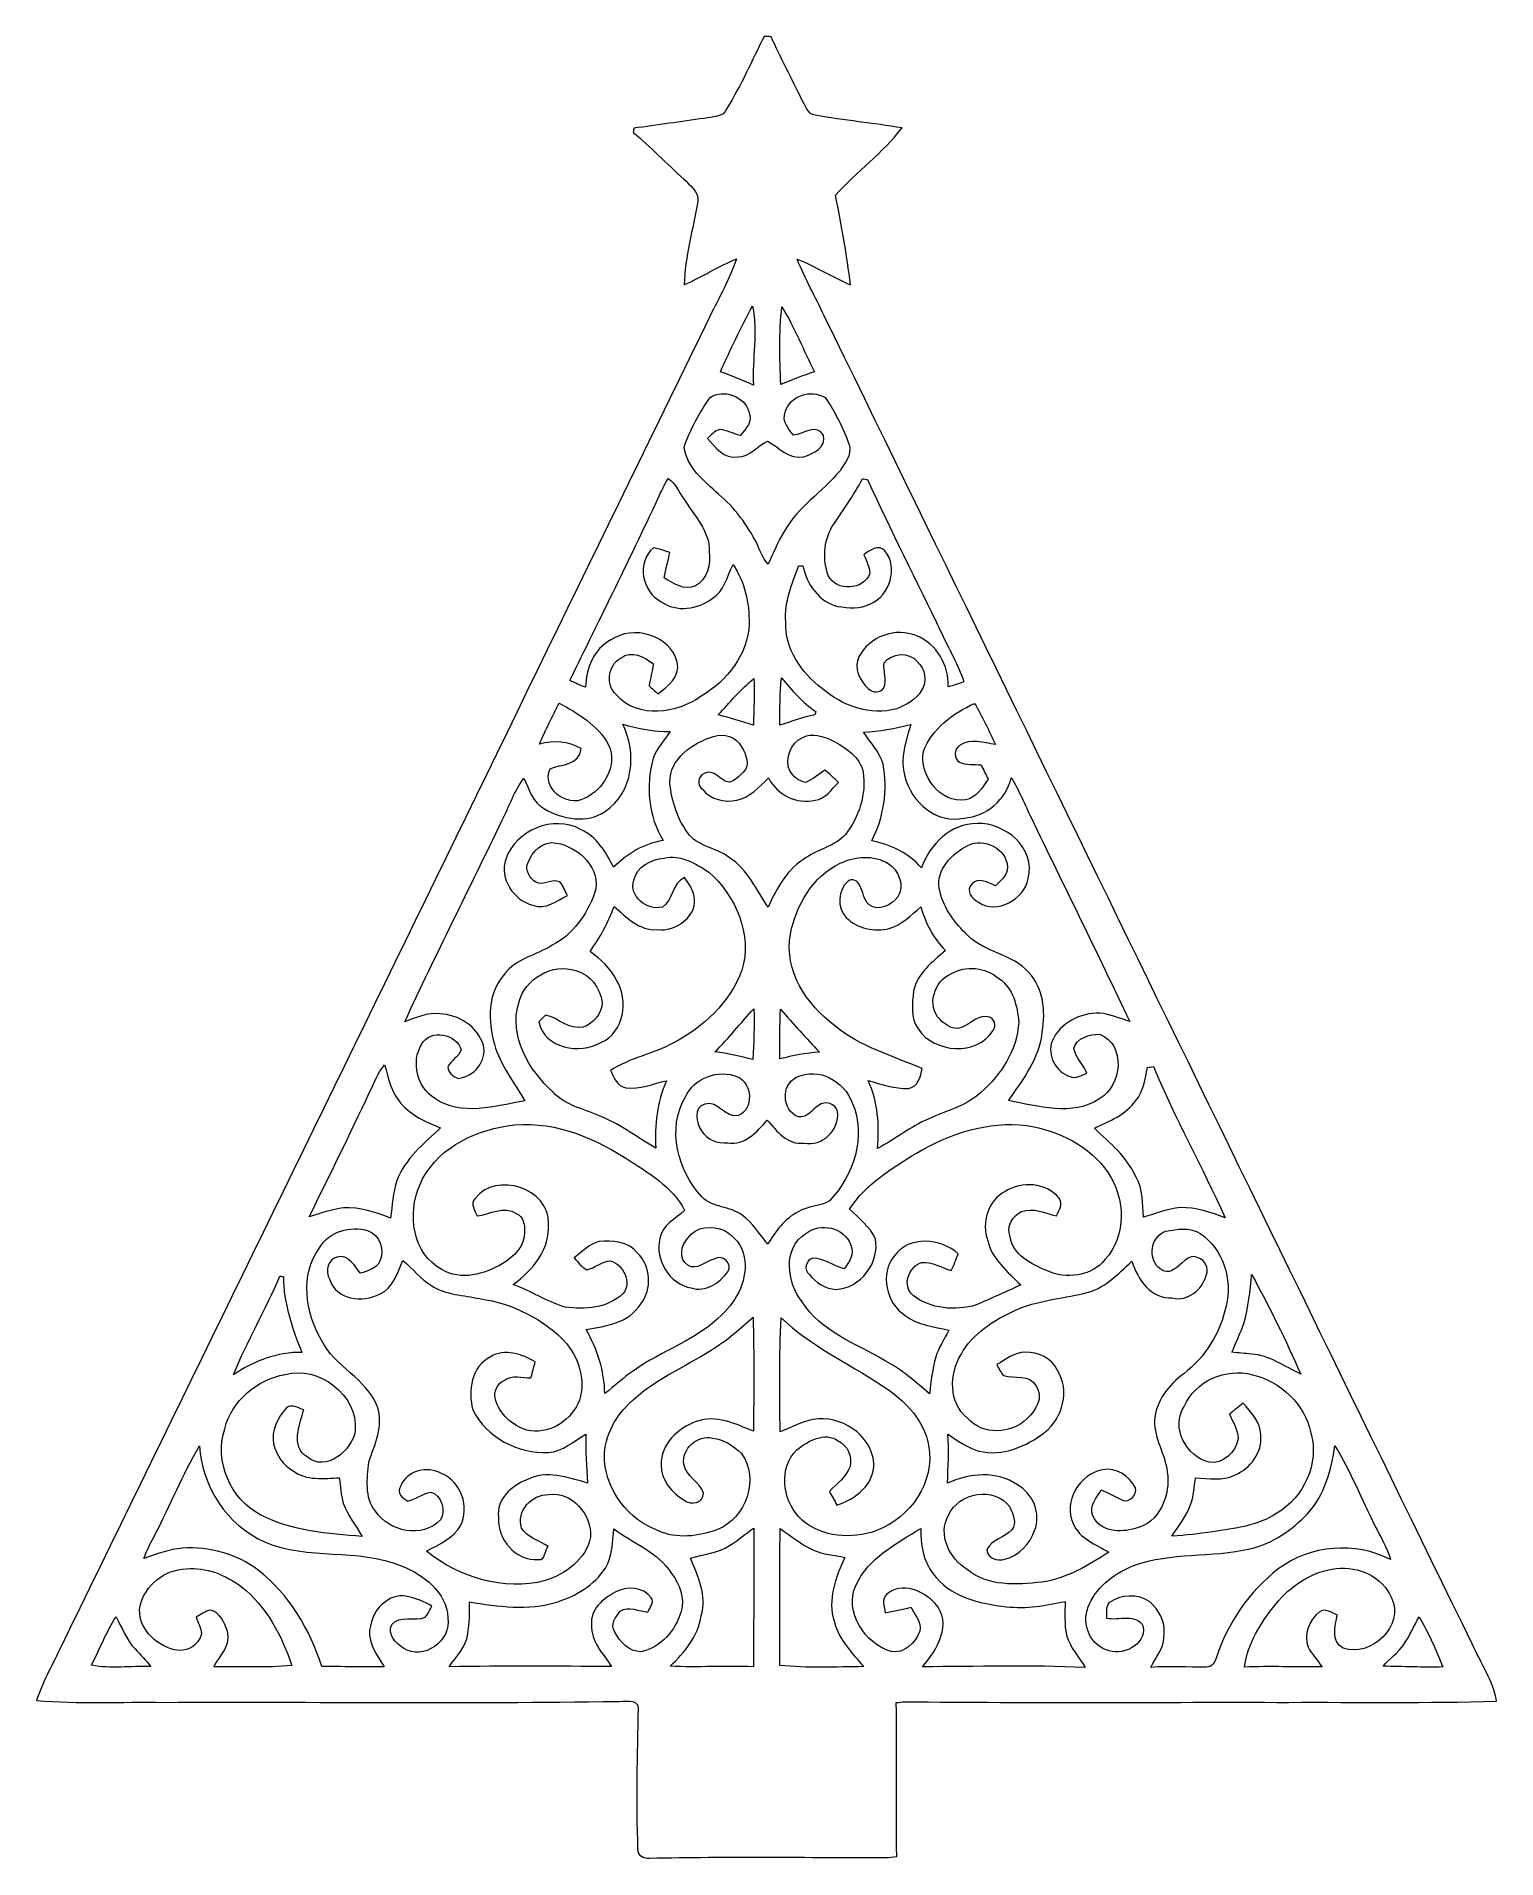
# Model space of a CAD drawing. Header units: centimetres. Extents: x -12.8 to 12.8, y -16 to 16.
import ezdxf

# ---------------------------------------------------------------- set-up
doc = ezdxf.new("R2010")
doc.units = ezdxf.units.CM
doc.header["$MEASUREMENT"] = 0
doc.layers.add('Layer 1', color=7, linetype='Continuous')

msp = doc.modelspace()

# ---------------------------------------------------------------- linework, layer by layer
at = {"layer": 'Layer 1', "color": 253, "lineweight": 9}
for points, knots in [([(-0.04304, 15.97062), (-0.00211, 15.96921), (0.03916, 15.96744), (0.08044, 15.96533), (0.08044, 15.96533), (0.24765, 15.59491), (0.44062, 15.23719), (0.61595, 14.8703), (0.61595, 14.8703), (0.68369, 14.77188), (0.71367, 14.6036), (0.85584, 14.58773), (0.85584, 14.58773), (1.36067, 14.50024), (1.87149, 14.45226), (2.37632, 14.36548), (2.37632, 14.36548), (2.0373, 13.92627), (1.58045, 13.59925), (1.21109, 13.18755), (1.21109, 13.18755), (1.31022, 12.66509), (1.41288, 12.14227), (1.47144, 11.61311), (1.47144, 11.61311), (1.15323, 11.75069), (0.86043, 11.94119), (0.53693, 12.06784), (0.53693, 12.06784), (0.6724, 11.72458), (0.85655, 11.4032), (1.01353, 11.06983), (1.01353, 11.06983), (4.8006, 3.30872), (8.58415, -4.45381), (12.37298, -12.21422), (12.37298, -12.21422), (12.51868, -12.54548), (12.74198, -12.8531), (12.80055, -13.21681), (12.80055, -13.21681), (11.58699, -13.25491), (10.37273, -13.23339), (9.15916, -13.23869), (9.15916, -13.23869), (6.91233, -13.2341), (4.66549, -13.24927), (2.419, -13.22881), (2.419, -13.22881), (2.37067, -13.23093), (2.3234, -13.23728), (2.27613, -13.24398), (2.27613, -13.24398), (2.28318, -14.14356), (2.27754, -15.04279), (2.28248, -15.94238), (2.28248, -15.94238), (2.21757, -15.94943), (2.15265, -15.9586), (2.08774, -15.95965), (2.08774, -15.95965), (0.70873, -15.95965), (-0.67063, -15.94026), (-2.04928, -15.96988), (-2.04928, -15.96988), (-2.1463, -15.9773), (-2.26554, -15.92826), (-2.25919, -15.81396), (-2.25919, -15.81396), (-2.29235, -14.98952), (-2.2673, -14.16296), (-2.25037, -13.33852), (-2.25037, -13.33852), (-2.25001, -13.15367), (-2.52377, -13.23692), (-2.62396, -13.22105), (-2.62396, -13.22105), (-5.2691, -13.26162), (-7.91528, -13.2274), (-10.56111, -13.23869), (-10.56111, -13.23869), (-11.30724, -13.22916), (-12.05583, -13.26409), (-12.80055, -13.20835), (-12.80055, -13.20835), (-12.69754, -12.89931), (-12.53738, -12.61356), (-12.39838, -12.32005), (-12.39838, -12.32005), (-8.59508, -4.52649), (-4.79285, 3.26709), (-0.99236, 11.06172), (-0.99236, 11.06172), (-0.82832, 11.39438), (-0.6477, 11.72106), (-0.52458, 12.07136), (-0.52458, 12.07136), (-0.84067, 11.93872), (-1.13277, 11.75633), (-1.44533, 11.61628), (-1.44533, 11.61628), (-1.42663, 12.11017), (-1.28764, 12.5903), (-1.2065, 13.07572), (-1.2065, 13.07572), (-1.17722, 13.24858), (-1.34937, 13.36041), (-1.45274, 13.4733), (-1.45274, 13.4733), (-1.75295, 13.73965), (-2.02953, 14.0314), (-2.3375, 14.28857), (-2.3375, 14.28857), (-2.33468, 14.30727), (-2.32833, 14.34431), (-2.32515, 14.36301), (-2.32515, 14.36301), (-1.9124, 14.41416), (-1.50177, 14.48013), (-1.08937, 14.53411), (-1.08937, 14.53411), (-0.95673, 14.56727), (-0.75247, 14.53975), (-0.69603, 14.70944), (-0.69603, 14.70944), (-0.44414, 15.11055), (-0.25435, 15.54764), (-0.04304, 15.97062), (-0.04304, 15.97062), (-0.04304, 15.97062), (-0.04304, 15.97062), (-0.04304, 15.97062)], [0, 0, 0, 0, 0.02941176, 0.02941176, 0.02941176, 0.02941176, 0.05882353, 0.05882353, 0.05882353, 0.05882353, 0.08823529, 0.08823529, 0.08823529, 0.08823529, 0.11764706, 0.11764706, 0.11764706, 0.11764706, 0.14705882, 0.14705882, 0.14705882, 0.14705882, 0.17647059, 0.17647059, 0.17647059, 0.17647059, 0.20588235, 0.20588235, 0.20588235, 0.20588235, 0.23529412, 0.23529412, 0.23529412, 0.23529412, 0.26470588, 0.26470588, 0.26470588, 0.26470588, 0.29411765, 0.29411765, 0.29411765, 0.29411765, 0.32352941, 0.32352941, 0.32352941, 0.32352941, 0.35294118, 0.35294118, 0.35294118, 0.35294118, 0.38235294, 0.38235294, 0.38235294, 0.38235294, 0.41176471, 0.41176471, 0.41176471, 0.41176471, 0.44117647, 0.44117647, 0.44117647, 0.44117647, 0.47058824, 0.47058824, 0.47058824, 0.47058824, 0.5, 0.5, 0.5, 0.5, 0.52941176, 0.52941176, 0.52941176, 0.52941176, 0.55882353, 0.55882353, 0.55882353, 0.55882353, 0.58823529, 0.58823529, 0.58823529, 0.58823529, 0.61764706, 0.61764706, 0.61764706, 0.61764706, 0.64705882, 0.64705882, 0.64705882, 0.64705882, 0.67647059, 0.67647059, 0.67647059, 0.67647059, 0.70588235, 0.70588235, 0.70588235, 0.70588235, 0.73529412, 0.73529412, 0.73529412, 0.73529412, 0.76470588, 0.76470588, 0.76470588, 0.76470588, 0.79411765, 0.79411765, 0.79411765, 0.79411765, 0.82352941, 0.82352941, 0.82352941, 0.82352941, 0.85294118, 0.85294118, 0.85294118, 0.85294118, 0.88235294, 0.88235294, 0.88235294, 0.88235294, 0.91176471, 0.91176471, 0.91176471, 0.91176471, 0.94117647, 0.94117647, 0.94117647, 0.94117647, 1, 1, 1, 1]), ([(-0.80856, 10.09158), (-0.61136, 10.0249), (-0.42121, 9.93988), (-0.22965, 9.85768), (-0.22965, 9.85768), (-0.25259, 10.31665), (-0.14993, 10.7862), (-0.24553, 11.23952), (-0.24553, 11.23952), (-0.4519, 10.86663), (-0.63112, 10.47857), (-0.80856, 10.09158), (-0.80856, 10.09158), (-0.80856, 10.09158), (-0.80856, 10.09158), (-0.80856, 10.09158)], [0, 0, 0, 0, 0.2, 0.2, 0.2, 0.2, 0.4, 0.4, 0.4, 0.4, 0.6, 0.6, 0.6, 0.6, 1, 1, 1, 1]), ([(0.24942, 9.86897), (0.44415, 9.948), (0.63853, 10.02843), (0.83997, 10.08911), (0.83997, 10.08911), (0.64911, 10.46869), (0.4946, 10.86733), (0.27023, 11.22964), (0.27023, 11.22964), (0.2152, 10.77843), (0.23072, 10.32229), (0.24942, 9.86897), (0.24942, 9.86897), (0.24942, 9.86897), (0.24942, 9.86897), (0.24942, 9.86897)], [0, 0, 0, 0, 0.2, 0.2, 0.2, 0.2, 0.4, 0.4, 0.4, 0.4, 0.6, 0.6, 0.6, 0.6, 1, 1, 1, 1]), ([(-0.98636, 9.64249), (-1.18145, 9.3779), (-1.33491, 9.07875), (-1.44462, 8.77007), (-1.44462, 8.77007), (-1.40123, 8.41623), (-1.08726, 8.17105), (-0.84137, 7.94633), (-0.84137, 7.94633), (-0.55809, 7.70715), (-0.3309, 7.40553), (-0.16651, 7.07392), (-0.16651, 7.07392), (-0.11112, 6.95115), (-0.06597, 6.81886), (0.02964, 6.71937), (0.02964, 6.71937), (0.12171, 6.91023), (0.19615, 7.1099), (0.30868, 7.29052), (0.30868, 7.29052), (0.54716, 7.72056), (0.98214, 7.98267), (1.28905, 8.35591), (1.28905, 8.35591), (1.37548, 8.4882), (1.49296, 8.6286), (1.45345, 8.80041), (1.45345, 8.80041), (1.34762, 9.09533), (1.20827, 9.38214), (1.028, 9.6386), (1.028, 9.6386), (0.77929, 9.78959), (0.41099, 9.676), (0.32809, 9.38567), (0.32809, 9.38567), (0.266, 9.22268), (0.38312, 9.09285), (0.47555, 8.97855), (0.47555, 8.97855), (0.63465, 8.9976), (0.89394, 9.19305), (0.99872, 8.97398), (0.99872, 8.97398), (1.05975, 8.77148), (0.81633, 8.64836), (0.653, 8.6018), (0.653, 8.6018), (0.39088, 8.539), (0.22472, 8.76759), (0.01941, 8.87555), (0.01941, 8.87555), (-0.16333, 8.79865), (-0.29245, 8.59791), (-0.50553, 8.59756), (-0.50553, 8.59756), (-0.74789, 8.55946), (-0.89288, 8.77042), (-1.0354, 8.92282), (-1.0354, 8.92282), (-0.96978, 8.97962), (-0.91157, 9.06216), (-0.82091, 9.07805), (-0.82091, 9.07805), (-0.69567, 9.06923), (-0.58279, 9.00573), (-0.46214, 8.97539), (-0.46214, 8.97539), (-0.35877, 9.08757), (-0.23107, 9.22304), (-0.31115, 9.39413), (-0.31115, 9.39413), (-0.38699, 9.66083), (-0.75776, 9.79701), (-0.98636, 9.64249), (-0.98636, 9.64249), (-0.98636, 9.64249), (-0.98636, 9.64249), (-0.98636, 9.64249)], [0, 0, 0, 0, 0.04761905, 0.04761905, 0.04761905, 0.04761905, 0.0952381, 0.0952381, 0.0952381, 0.0952381, 0.14285714, 0.14285714, 0.14285714, 0.14285714, 0.19047619, 0.19047619, 0.19047619, 0.19047619, 0.23809524, 0.23809524, 0.23809524, 0.23809524, 0.28571429, 0.28571429, 0.28571429, 0.28571429, 0.33333333, 0.33333333, 0.33333333, 0.33333333, 0.38095238, 0.38095238, 0.38095238, 0.38095238, 0.42857143, 0.42857143, 0.42857143, 0.42857143, 0.47619048, 0.47619048, 0.47619048, 0.47619048, 0.52380952, 0.52380952, 0.52380952, 0.52380952, 0.57142857, 0.57142857, 0.57142857, 0.57142857, 0.61904762, 0.61904762, 0.61904762, 0.61904762, 0.66666667, 0.66666667, 0.66666667, 0.66666667, 0.71428571, 0.71428571, 0.71428571, 0.71428571, 0.76190476, 0.76190476, 0.76190476, 0.76190476, 0.80952381, 0.80952381, 0.80952381, 0.80952381, 0.85714286, 0.85714286, 0.85714286, 0.85714286, 0.9047619, 0.9047619, 0.9047619, 0.9047619, 1, 1, 1, 1]), ([(-1.72367, 8.21938), (-1.77623, 8.14036), (-1.81574, 8.05358), (-1.85596, 7.96785), (-1.85596, 7.96785), (-2.36996, 6.86366), (-2.91324, 5.77322), (-3.44805, 4.67926), (-3.44805, 4.67926), (-3.35809, 4.63481), (-3.26601, 4.59424), (-3.17217, 4.55861), (-3.17217, 4.55861), (-3.163, 4.88105), (-3.03353, 5.23347), (-2.73014, 5.38834), (-2.73014, 5.38834), (-2.34279, 5.6621), (-1.68345, 5.47654), (-1.56457, 4.99923), (-1.56457, 4.99923), (-1.51059, 4.74029), (-1.72508, 4.57731), (-1.90429, 4.44431), (-1.90429, 4.44431), (-1.9558, 4.49193), (-2.00695, 4.53991), (-2.05881, 4.58683), (-2.05881, 4.58683), (-2.03447, 4.71489), (-2.0073, 4.84154), (-1.98084, 4.96889), (-1.98084, 4.96889), (-2.1403, 5.08672), (-2.36819, 5.22289), (-2.5527, 5.06978), (-2.5527, 5.06978), (-2.78306, 4.94878), (-2.8268, 4.60094), (-2.63207, 4.42667), (-2.63207, 4.42667), (-2.25248, 3.98993), (-1.56986, 4.10141), (-1.14335, 4.40127), (-1.14335, 4.40127), (-0.69709, 4.6722), (-0.32032, 5.1354), (-0.30303, 5.67515), (-0.30303, 5.67515), (-0.30409, 6.03534), (-0.37817, 6.40893), (-0.58667, 6.70914), (-0.58667, 6.70914), (-0.69109, 6.50206), (-0.73942, 6.24242), (-0.9532, 6.11507), (-0.9532, 6.11507), (-1.20085, 5.92492), (-1.58467, 5.86883), (-1.84644, 6.06003), (-1.84644, 6.06003), (-2.18334, 6.2276), (-2.28741, 6.761), (-1.97979, 7.00442), (-1.97979, 7.00442), (-1.88348, 6.98607), (-1.78646, 6.95785), (-1.69368, 6.92469), (-1.69368, 6.92469), (-1.72684, 6.77617), (-1.76389, 6.62836), (-1.79175, 6.47843), (-1.79175, 6.47843), (-1.63336, 6.3733), (-1.44462, 6.25124), (-1.24601, 6.33767), (-1.24601, 6.33767), (-1.03328, 6.44456), (-0.97366, 6.72184), (-1.004, 6.93915), (-1.004, 6.93915), (-0.9913, 7.30604), (-1.2774, 7.57168), (-1.44956, 7.86484), (-1.44956, 7.86484), (-1.53881, 7.98373), (-1.59314, 8.13789), (-1.72367, 8.21938), (-1.72367, 8.21938), (-1.72367, 8.21938), (-1.72367, 8.21938), (-1.72367, 8.21938)], [0, 0, 0, 0, 0.04166667, 0.04166667, 0.04166667, 0.04166667, 0.08333333, 0.08333333, 0.08333333, 0.08333333, 0.125, 0.125, 0.125, 0.125, 0.16666667, 0.16666667, 0.16666667, 0.16666667, 0.20833333, 0.20833333, 0.20833333, 0.20833333, 0.25, 0.25, 0.25, 0.25, 0.29166667, 0.29166667, 0.29166667, 0.29166667, 0.33333333, 0.33333333, 0.33333333, 0.33333333, 0.375, 0.375, 0.375, 0.375, 0.41666667, 0.41666667, 0.41666667, 0.41666667, 0.45833333, 0.45833333, 0.45833333, 0.45833333, 0.5, 0.5, 0.5, 0.5, 0.54166667, 0.54166667, 0.54166667, 0.54166667, 0.58333333, 0.58333333, 0.58333333, 0.58333333, 0.625, 0.625, 0.625, 0.625, 0.66666667, 0.66666667, 0.66666667, 0.66666667, 0.70833333, 0.70833333, 0.70833333, 0.70833333, 0.75, 0.75, 0.75, 0.75, 0.79166667, 0.79166667, 0.79166667, 0.79166667, 0.83333333, 0.83333333, 0.83333333, 0.83333333, 0.875, 0.875, 0.875, 0.875, 0.91666667, 0.91666667, 0.91666667, 0.91666667, 1, 1, 1, 1]), ([(1.14618, 7.37025), (1.00754, 7.11307), (0.97649, 6.79381), (1.08409, 6.52005), (1.08409, 6.52005), (1.21497, 6.23042), (1.70957, 6.26041), (1.81293, 6.55604), (1.81293, 6.55604), (1.80728, 6.6721), (1.74872, 6.77688), (1.70921, 6.88377), (1.70921, 6.88377), (1.81222, 6.96067), (1.96215, 7.07286), (2.07681, 6.94903), (2.07681, 6.94903), (2.31881, 6.66187), (2.159, 6.16269), (1.8221, 6.02228), (1.8221, 6.02228), (1.64853, 5.92351), (1.43828, 5.95208), (1.2499, 5.97642), (1.2499, 5.97642), (0.92075, 6.05686), (0.7045, 6.36906), (0.63747, 6.68727), (0.63747, 6.68727), (0.61878, 6.68762), (0.58173, 6.68868), (0.56304, 6.68903), (0.56304, 6.68903), (0.45085, 6.37048), (0.30692, 6.05262), (0.33726, 5.70514), (0.33726, 5.70514), (0.31645, 5.23136), (0.61384, 4.8172), (0.97332, 4.53956), (0.97332, 4.53956), (1.32962, 4.23335), (1.81575, 4.05308), (2.28424, 4.18325), (2.28424, 4.18325), (2.45146, 4.24604), (2.61409, 4.34377), (2.71463, 4.4951), (2.71463, 4.4951), (2.82293, 4.65174), (2.78624, 4.88634), (2.64196, 5.00911), (2.64196, 5.00911), (2.49873, 5.18938), (2.19287, 5.16433), (2.06093, 4.98512), (2.06093, 4.98512), (2.04647, 4.8433), (2.11032, 4.69055), (2.05882, 4.55155), (2.05882, 4.55155), (1.99285, 4.45876), (1.85985, 4.45524), (1.78471, 4.5385), (1.78471, 4.5385), (1.63301, 4.67009), (1.52259, 4.9001), (1.61996, 5.09483), (1.61996, 5.09483), (1.80164, 5.44373), (2.26942, 5.62506), (2.63314, 5.45855), (2.63314, 5.45855), (2.9905, 5.32132), (3.19899, 4.9382), (3.1877, 4.56496), (3.1877, 4.56496), (3.27943, 4.59352), (3.3708, 4.62528), (3.46216, 4.65668), (3.46216, 4.65668), (3.35633, 4.96042), (3.1937, 5.23982), (3.05929, 5.53051), (3.05929, 5.53051), (2.63137, 6.42163), (2.18264, 7.30251), (1.77165, 8.20175), (1.77165, 8.20175), (1.74908, 8.20527), (1.70392, 8.21198), (1.68134, 8.21515), (1.68134, 8.21515), (1.52753, 7.91846), (1.33421, 7.64577), (1.14618, 7.37025), (1.14618, 7.37025), (1.14618, 7.37025), (1.14618, 7.37025), (1.14618, 7.37025)], [0, 0, 0, 0, 0.03846154, 0.03846154, 0.03846154, 0.03846154, 0.07692308, 0.07692308, 0.07692308, 0.07692308, 0.11538462, 0.11538462, 0.11538462, 0.11538462, 0.15384615, 0.15384615, 0.15384615, 0.15384615, 0.19230769, 0.19230769, 0.19230769, 0.19230769, 0.23076923, 0.23076923, 0.23076923, 0.23076923, 0.26923077, 0.26923077, 0.26923077, 0.26923077, 0.30769231, 0.30769231, 0.30769231, 0.30769231, 0.34615385, 0.34615385, 0.34615385, 0.34615385, 0.38461538, 0.38461538, 0.38461538, 0.38461538, 0.42307692, 0.42307692, 0.42307692, 0.42307692, 0.46153846, 0.46153846, 0.46153846, 0.46153846, 0.5, 0.5, 0.5, 0.5, 0.53846154, 0.53846154, 0.53846154, 0.53846154, 0.57692308, 0.57692308, 0.57692308, 0.57692308, 0.61538462, 0.61538462, 0.61538462, 0.61538462, 0.65384615, 0.65384615, 0.65384615, 0.65384615, 0.69230769, 0.69230769, 0.69230769, 0.69230769, 0.73076923, 0.73076923, 0.73076923, 0.73076923, 0.76923077, 0.76923077, 0.76923077, 0.76923077, 0.80769231, 0.80769231, 0.80769231, 0.80769231, 0.84615385, 0.84615385, 0.84615385, 0.84615385, 0.88461538, 0.88461538, 0.88461538, 0.88461538, 0.92307692, 0.92307692, 0.92307692, 0.92307692, 1, 1, 1, 1]), ([(-0.8456, 4.07601), (-0.63817, 4.02133), (-0.43321, 3.95642), (-0.22754, 3.89609), (-0.22754, 3.89609), (-0.22366, 4.16879), (-0.20602, 4.44184), (-0.22084, 4.71418), (-0.22084, 4.71418), (-0.45332, 4.52721), (-0.64276, 4.29332), (-0.8456, 4.07601), (-0.8456, 4.07601), (-0.8456, 4.07601), (-0.8456, 4.07601), (-0.8456, 4.07601)], [0, 0, 0, 0, 0.2, 0.2, 0.2, 0.2, 0.4, 0.4, 0.4, 0.4, 0.6, 0.6, 0.6, 0.6, 1, 1, 1, 1]), ([(0.23143, 3.89398), (0.43604, 3.95924), (0.63818, 4.03297), (0.84879, 4.07777), (0.84879, 4.07777), (0.85302, 4.09259), (0.86078, 4.12187), (0.86466, 4.13669), (0.86466, 4.13669), (0.62513, 4.28979), (0.4445, 4.5138), (0.26106, 4.72652), (0.26106, 4.72652), (0.23319, 4.44994), (0.23672, 4.1716), (0.23143, 3.89398), (0.23143, 3.89398), (0.23143, 3.89398), (0.23143, 3.89398), (0.23143, 3.89398)], [0, 0, 0, 0, 0.16666667, 0.16666667, 0.16666667, 0.16666667, 0.33333333, 0.33333333, 0.33333333, 0.33333333, 0.5, 0.5, 0.5, 0.5, 0.66666667, 0.66666667, 0.66666667, 0.66666667, 1, 1, 1, 1]), ([(-3.63467, 4.28238), (-3.75567, 4.04532), (-3.87561, 3.80719), (-3.98004, 3.56201), (-3.98004, 3.56201), (-3.73521, 3.6301), (-3.47556, 3.61317), (-3.25225, 3.48334), (-3.25225, 3.48334), (-3.27377, 3.18383), (-3.59657, 3.21594), (-3.79518, 3.12986), (-3.79518, 3.12986), (-3.95217, 2.78837), (-3.4992, 2.45147), (-3.19405, 2.60669), (-3.19405, 2.60669), (-2.86102, 2.76685), (-2.59538, 3.18172), (-2.76824, 3.54896), (-2.76824, 3.54896), (-2.95522, 3.89257), (-3.302, 4.1007), (-3.63467, 4.28238), (-3.63467, 4.28238), (-3.63467, 4.28238), (-3.63467, 4.28238), (-3.63467, 4.28238)], [0, 0, 0, 0, 0.125, 0.125, 0.125, 0.125, 0.25, 0.25, 0.25, 0.25, 0.375, 0.375, 0.375, 0.375, 0.5, 0.5, 0.5, 0.5, 0.625, 0.625, 0.625, 0.625, 0.75, 0.75, 0.75, 0.75, 1, 1, 1, 1]), ([(2.75026, 3.43642), (2.67618, 3.02015), (3.04624, 2.50932), (3.4918, 2.58623), (3.4918, 2.58623), (3.68406, 2.61763), (3.78355, 2.80495), (3.88762, 2.94712), (3.88762, 2.94712), (3.84528, 3.03073), (3.8033, 3.11469), (3.76203, 3.1983), (3.76203, 3.1983), (3.63679, 3.21276), (3.50168, 3.1923), (3.38561, 3.2491), (3.38561, 3.2491), (3.28119, 3.31436), (3.28401, 3.47417), (3.38561, 3.54085), (3.38561, 3.54085), (3.57223, 3.6742), (3.80753, 3.58), (4.01426, 3.55566), (4.01426, 3.55566), (3.89996, 3.79978), (3.78284, 4.0425), (3.64949, 4.27674), (3.64949, 4.27674), (3.27131, 4.10282), (2.90654, 3.83753), (2.75026, 3.43642), (2.75026, 3.43642), (2.75026, 3.43642), (2.75026, 3.43642), (2.75026, 3.43642)], [0, 0, 0, 0, 0.1, 0.1, 0.1, 0.1, 0.2, 0.2, 0.2, 0.2, 0.3, 0.3, 0.3, 0.3, 0.4, 0.4, 0.4, 0.4, 0.5, 0.5, 0.5, 0.5, 0.6, 0.6, 0.6, 0.6, 0.7, 0.7, 0.7, 0.7, 0.8, 0.8, 0.8, 0.8, 1, 1, 1, 1]), ([(-2.52165, 3.91267), (-2.268, 3.41173), (-2.33327, 2.70935), (-2.82822, 2.38373), (-2.82822, 2.38373), (-3.14607, 2.1636), (-3.5754, 2.24474), (-3.89184, 2.42854), (-3.89184, 2.42854), (-4.09575, 2.53471), (-4.16278, 2.77285), (-4.25238, 2.96582), (-4.25238, 2.96582), (-4.42065, 2.73828), (-4.51486, 2.46875), (-4.63832, 2.21687), (-4.63832, 2.21687), (-5.20771, 1.04318), (-5.79226, -0.12382), (-6.3433, -1.30598), (-6.3433, -1.30598), (-6.14751, -1.23295), (-5.9429, -1.14158), (-5.72912, -1.16557), (-5.72912, -1.16557), (-5.39786, -1.17898), (-5.06483, -1.38818), (-4.96358, -1.71379), (-4.96358, -1.71379), (-4.89726, -1.99742), (-5.1301, -2.27118), (-5.40703, -2.29799), (-5.40703, -2.29799), (-5.4984, -2.27118), (-5.57848, -2.19321), (-5.58871, -2.09585), (-5.58871, -2.09585), (-5.53227, -1.9812), (-5.40174, -1.92052), (-5.352, -1.80481), (-5.352, -1.80481), (-5.42255, -1.51059), (-5.8981, -1.4231), (-6.04803, -1.70109), (-6.04803, -1.70109), (-6.23394, -2.01189), (-6.1267, -2.4518), (-5.82331, -2.64406), (-5.82331, -2.64406), (-5.35729, -2.97815), (-4.74768, -2.77565), (-4.23439, -2.69381), (-4.23439, -2.69381), (-4.42348, -2.36819), (-4.67043, -2.06763), (-4.77061, -1.69827), (-4.77061, -1.69827), (-4.88738, -1.29363), (-4.89514, -0.80221), (-4.59634, -0.47166), (-4.59634, -0.47166), (-4.39455, -0.19826), (-4.03225, -0.13898), (-3.75849, 0.036), (-3.75849, 0.036), (-3.39936, 0.22227), (-3.14642, 0.57152), (-3.01484, 0.94722), (-3.01484, 0.94722), (-2.87478, 1.36668), (-3.29388, 1.76285), (-3.68123, 1.82776), (-3.68123, 1.82776), (-3.92147, 1.87679), (-4.1088, 1.67959), (-4.18606, 1.47745), (-4.18606, 1.47745), (-4.24003, 1.3501), (-4.15149, 1.20968), (-4.04565, 1.1409), (-4.04565, 1.1409), (-3.91019, 1.06752), (-3.76061, 1.21251), (-3.62338, 1.14619), (-3.62338, 1.14619), (-3.55423, 1.08163), (-3.54471, 0.9892), (-3.48897, 0.91089), (-3.48897, 0.91089), (-3.6703, 0.81458), (-3.88055, 0.65089), (-4.09857, 0.73697), (-4.09857, 0.73697), (-4.4323, 0.8241), (-4.69194, 1.20687), (-4.57059, 1.5473), (-4.57059, 1.5473), (-4.39808, 2.05495), (-3.73485, 2.32728), (-3.26072, 2.06765), (-3.26072, 2.06765), (-2.97744, 1.94382), (-2.81375, 1.66689), (-2.68287, 1.40231), (-2.68287, 1.40231), (-2.44404, 1.63761), (-2.15194, 1.82141), (-1.81433, 1.87009), (-1.81433, 1.87009), (-2.07115, 2.29907), (-2.12266, 2.83141), (-1.98896, 3.30942), (-1.98896, 3.30942), (-1.92405, 3.48616), (-1.79352, 3.62763), (-1.69157, 3.7832), (-1.69157, 3.7832), (-1.97379, 3.77756), (-2.25142, 3.83718), (-2.52165, 3.91267), (-2.52165, 3.91267), (-2.52165, 3.91267), (-2.52165, 3.91267), (-2.52165, 3.91267)], [0, 0, 0, 0, 0.03125, 0.03125, 0.03125, 0.03125, 0.0625, 0.0625, 0.0625, 0.0625, 0.09375, 0.09375, 0.09375, 0.09375, 0.125, 0.125, 0.125, 0.125, 0.15625, 0.15625, 0.15625, 0.15625, 0.1875, 0.1875, 0.1875, 0.1875, 0.21875, 0.21875, 0.21875, 0.21875, 0.25, 0.25, 0.25, 0.25, 0.28125, 0.28125, 0.28125, 0.28125, 0.3125, 0.3125, 0.3125, 0.3125, 0.34375, 0.34375, 0.34375, 0.34375, 0.375, 0.375, 0.375, 0.375, 0.40625, 0.40625, 0.40625, 0.40625, 0.4375, 0.4375, 0.4375, 0.4375, 0.46875, 0.46875, 0.46875, 0.46875, 0.5, 0.5, 0.5, 0.5, 0.53125, 0.53125, 0.53125, 0.53125, 0.5625, 0.5625, 0.5625, 0.5625, 0.59375, 0.59375, 0.59375, 0.59375, 0.625, 0.625, 0.625, 0.625, 0.65625, 0.65625, 0.65625, 0.65625, 0.6875, 0.6875, 0.6875, 0.6875, 0.71875, 0.71875, 0.71875, 0.71875, 0.75, 0.75, 0.75, 0.75, 0.78125, 0.78125, 0.78125, 0.78125, 0.8125, 0.8125, 0.8125, 0.8125, 0.84375, 0.84375, 0.84375, 0.84375, 0.875, 0.875, 0.875, 0.875, 0.90625, 0.90625, 0.90625, 0.90625, 0.9375, 0.9375, 0.9375, 0.9375, 1, 1, 1, 1]), ([(1.69898, 3.77403), (1.82422, 3.59411), (1.97838, 3.42655), (2.04541, 3.21347), (2.04541, 3.21347), (2.12655, 2.75733), (2.05917, 2.28071), (1.84609, 1.86974), (1.84609, 1.86974), (2.17594, 1.80095), (2.49132, 1.6496), (2.7171, 1.3949), (2.7171, 1.3949), (2.86068, 1.80835), (3.23427, 2.17136), (3.69112, 2.17101), (3.69112, 2.17101), (4.1843, 2.19112), (4.73146, 1.73498), (4.58823, 1.20616), (4.58823, 1.20616), (4.5205, 0.84315), (4.04072, 0.56552), (3.71581, 0.79024), (3.71581, 0.79024), (3.60751, 0.84562), (3.48404, 0.99555), (3.60081, 1.10421), (3.60081, 1.10421), (3.71299, 1.24638), (3.88656, 1.12538), (4.01638, 1.08057), (4.01638, 1.08057), (4.12151, 1.18394), (4.25838, 1.29577), (4.21887, 1.46687), (4.21887, 1.46687), (4.14938, 1.78437), (3.74439, 1.93641), (3.47663, 1.75755), (3.47663, 1.75755), (3.20922, 1.60339), (2.93476, 1.30211), (3.04518, 0.96663), (3.04518, 0.96663), (3.11292, 0.67135), (3.30871, 0.4177), (3.52496, 0.21239), (3.52496, 0.21239), (3.82376, -0.09983), (4.31483, -0.10936), (4.59846, -0.44203), (4.59846, -0.44203), (4.86128, -0.7179), (4.89268, -1.11759), (4.83623, -1.47672), (4.83623, -1.47672), (4.79037, -1.93851), (4.50215, -2.31916), (4.24463, -2.6871), (4.24463, -2.6871), (4.76427, -2.78694), (5.36399, -2.97003), (5.842, -2.65324), (5.842, -2.65324), (6.23429, -2.42922), (6.31014, -1.70815), (5.83883, -1.5247), (5.83883, -1.5247), (5.66773, -1.52399), (5.43701, -1.58608), (5.38833, -1.77553), (5.38833, -1.77553), (5.42008, -1.93569), (5.56013, -2.05598), (5.6187, -2.20768), (5.6187, -2.20768), (5.52345, -2.24401), (5.42149, -2.31069), (5.31707, -2.26765), (5.31707, -2.26765), (5.07224, -2.18016), (4.91773, -1.90323), (5.00804, -1.64606), (5.00804, -1.64606), (5.14456, -1.32185), (5.50545, -1.14969), (5.84306, -1.15181), (5.84306, -1.15181), (6.02298, -1.17757), (6.19443, -1.24495), (6.36764, -1.29857), (6.36764, -1.29857), (5.80143, -0.10265), (5.21512, 1.0841), (4.63833, 2.27473), (4.63833, 2.27473), (4.52473, 2.50827), (4.4316, 2.75274), (4.2919, 2.97252), (4.2919, 2.97252), (4.19665, 2.59151), (3.85833, 2.29413), (3.46499, 2.26485), (3.46499, 2.26485), (2.98345, 2.15372), (2.53859, 2.54778), (2.42676, 2.99333), (2.42676, 2.99333), (2.33433, 3.29919), (2.44299, 3.61105), (2.52907, 3.90562), (2.52907, 3.90562), (2.25602, 3.8393), (1.97979, 3.78708), (1.69898, 3.77403), (1.69898, 3.77403), (1.69898, 3.77403), (1.69898, 3.77403), (1.69898, 3.77403)], [0, 0, 0, 0, 0.03225806, 0.03225806, 0.03225806, 0.03225806, 0.06451613, 0.06451613, 0.06451613, 0.06451613, 0.09677419, 0.09677419, 0.09677419, 0.09677419, 0.12903226, 0.12903226, 0.12903226, 0.12903226, 0.16129032, 0.16129032, 0.16129032, 0.16129032, 0.19354839, 0.19354839, 0.19354839, 0.19354839, 0.22580645, 0.22580645, 0.22580645, 0.22580645, 0.25806452, 0.25806452, 0.25806452, 0.25806452, 0.29032258, 0.29032258, 0.29032258, 0.29032258, 0.32258065, 0.32258065, 0.32258065, 0.32258065, 0.35483871, 0.35483871, 0.35483871, 0.35483871, 0.38709677, 0.38709677, 0.38709677, 0.38709677, 0.41935484, 0.41935484, 0.41935484, 0.41935484, 0.4516129, 0.4516129, 0.4516129, 0.4516129, 0.48387097, 0.48387097, 0.48387097, 0.48387097, 0.51612903, 0.51612903, 0.51612903, 0.51612903, 0.5483871, 0.5483871, 0.5483871, 0.5483871, 0.58064516, 0.58064516, 0.58064516, 0.58064516, 0.61290323, 0.61290323, 0.61290323, 0.61290323, 0.64516129, 0.64516129, 0.64516129, 0.64516129, 0.67741935, 0.67741935, 0.67741935, 0.67741935, 0.70967742, 0.70967742, 0.70967742, 0.70967742, 0.74193548, 0.74193548, 0.74193548, 0.74193548, 0.77419355, 0.77419355, 0.77419355, 0.77419355, 0.80645161, 0.80645161, 0.80645161, 0.80645161, 0.83870968, 0.83870968, 0.83870968, 0.83870968, 0.87096774, 0.87096774, 0.87096774, 0.87096774, 0.90322581, 0.90322581, 0.90322581, 0.90322581, 0.93548387, 0.93548387, 0.93548387, 0.93548387, 1, 1, 1, 1]), ([(-0.92886, 3.69466), (-1.29399, 3.58847), (-1.70144, 3.31119), (-1.69509, 2.8875), (-1.69509, 2.8875), (-1.66475, 2.55907), (-1.55786, 2.22957), (-1.35219, 1.96781), (-1.35219, 1.96781), (-1.17192, 1.76214), (-0.86607, 1.73956), (-0.65228, 1.57482), (-0.65228, 1.57482), (-0.33125, 1.36703), (-0.18097, 1.00931), (0.02964, 0.70663), (0.02964, 0.70663), (0.17851, 1.04106), (0.36866, 1.38396), (0.69639, 1.57199), (0.69639, 1.57199), (0.91476, 1.72651), (1.20192, 1.77167), (1.38501, 1.97698), (1.38501, 1.97698), (1.62031, 2.28389), (1.75472, 2.68465), (1.69334, 3.07165), (1.69334, 3.07165), (1.64254, 3.3447), (1.37795, 3.50592), (1.15288, 3.62657), (1.15288, 3.62657), (0.99484, 3.69783), (0.80046, 3.76839), (0.63536, 3.6809), (0.63536, 3.6809), (0.42545, 3.58212), (0.31221, 3.31048), (0.40958, 3.09423), (0.40958, 3.09423), (0.46849, 2.99439), (0.57045, 2.90937), (0.68722, 2.89068), (0.68722, 2.89068), (0.80928, 2.94324), (0.91193, 3.03179), (1.022, 3.10481), (1.022, 3.10481), (1.10632, 3.03849), (1.18569, 2.96617), (1.25977, 2.88856), (1.25977, 2.88856), (1.14053, 2.7725), (1.03717, 2.59893), (0.85408, 2.58058), (0.85408, 2.58058), (0.52635, 2.50156), (0.18556, 2.67619), (0.03669, 2.96899), (0.03669, 2.96899), (-0.12629, 2.81271), (-0.28998, 2.62856), (-0.51823, 2.57706), (-0.51823, 2.57706), (-0.73236, 2.53896), (-0.97895, 2.58446), (-1.11795, 2.76509), (-1.11795, 2.76509), (-1.22484, 2.8307), (-1.20755, 3.00639), (-1.09255, 3.04696), (-1.09255, 3.04696), (-0.92322, 3.14432), (-0.80786, 2.90867), (-0.64981, 2.8935), (-0.64981, 2.8935), (-0.55139, 2.9189), (-0.47907, 2.99933), (-0.41063, 3.06918), (-0.41063, 3.06918), (-0.27481, 3.19195), (-0.36054, 3.39127), (-0.43885, 3.51756), (-0.43885, 3.51756), (-0.52775, 3.69395), (-0.75071, 3.75639), (-0.92886, 3.69466), (-0.92886, 3.69466), (-0.92886, 3.69466), (-0.92886, 3.69466), (-0.92886, 3.69466)], [0, 0, 0, 0, 0.04166667, 0.04166667, 0.04166667, 0.04166667, 0.08333333, 0.08333333, 0.08333333, 0.08333333, 0.125, 0.125, 0.125, 0.125, 0.16666667, 0.16666667, 0.16666667, 0.16666667, 0.20833333, 0.20833333, 0.20833333, 0.20833333, 0.25, 0.25, 0.25, 0.25, 0.29166667, 0.29166667, 0.29166667, 0.29166667, 0.33333333, 0.33333333, 0.33333333, 0.33333333, 0.375, 0.375, 0.375, 0.375, 0.41666667, 0.41666667, 0.41666667, 0.41666667, 0.45833333, 0.45833333, 0.45833333, 0.45833333, 0.5, 0.5, 0.5, 0.5, 0.54166667, 0.54166667, 0.54166667, 0.54166667, 0.58333333, 0.58333333, 0.58333333, 0.58333333, 0.625, 0.625, 0.625, 0.625, 0.66666667, 0.66666667, 0.66666667, 0.66666667, 0.70833333, 0.70833333, 0.70833333, 0.70833333, 0.75, 0.75, 0.75, 0.75, 0.79166667, 0.79166667, 0.79166667, 0.79166667, 0.83333333, 0.83333333, 0.83333333, 0.83333333, 0.875, 0.875, 0.875, 0.875, 0.91666667, 0.91666667, 0.91666667, 0.91666667, 1, 1, 1, 1]), ([(-1.79705, 1.56388), (-2.02282, 1.5406), (-2.274, 1.41324), (-2.32762, 1.17547), (-2.32762, 1.17547), (-2.41582, 0.88831), (-2.09267, 0.64031), (-1.82527, 0.70487), (-1.82527, 0.70487), (-1.63195, 0.82834), (-1.66581, 1.12785), (-1.4358, 1.22204), (-1.4358, 1.22204), (-1.37336, 1.12608), (-1.29963, 1.0326), (-1.27247, 0.919), (-1.27247, 0.919), (-1.17898, 0.5574), (-1.5882, 0.26777), (-1.91699, 0.3094), (-1.91699, 0.3094), (-2.23167, 0.28718), (-2.45498, 0.53059), (-2.67335, 0.71651), (-2.67335, 0.71651), (-2.77142, 0.43252), (-2.92276, 0.17182), (-3.09421, -0.07373), (-3.09421, -0.07373), (-2.90653, -0.20884), (-2.73649, -0.36935), (-2.6289, -0.57749), (-2.6289, -0.57749), (-2.413, -0.93626), (-2.49237, -1.48801), (-2.90371, -1.66934), (-2.90371, -1.66934), (-3.27307, -1.88029), (-3.89466, -1.77729), (-3.98991, -1.30598), (-3.98991, -1.30598), (-3.95075, -1.26753), (-3.9123, -1.22907), (-3.8735, -1.19062), (-3.8735, -1.19062), (-3.64419, -1.23683), (-3.46004, -1.45697), (-3.21204, -1.39735), (-3.21204, -1.39735), (-3.03565, -1.33455), (-2.88184, -1.15921), (-2.88254, -0.96625), (-2.88254, -0.96625), (-2.91218, -0.71613), (-3.09139, -0.46989), (-3.34221, -0.40886), (-3.34221, -0.40886), (-3.75849, -0.26528), (-4.23404, -0.55527), (-4.34481, -0.9726), (-4.34481, -0.9726), (-4.52049, -1.56386), (-4.16736, -2.15406), (-3.74332, -2.54), (-3.74332, -2.54), (-3.51119, -2.7887), (-3.16794, -2.8395), (-2.87267, -2.97673), (-2.87267, -2.97673), (-2.54247, -3.12243), (-2.25142, -3.33833), (-1.94239, -3.52283), (-1.94239, -3.52283), (-1.96038, -3.11926), (-1.92405, -2.71109), (-1.75295, -2.34103), (-1.75295, -2.34103), (-1.99072, -2.38583), (-2.22179, -2.49731), (-2.46768, -2.46414), (-2.46768, -2.46414), (-2.61302, -2.43169), (-2.68111, -2.28599), (-2.73367, -2.16217), (-2.73367, -2.16217), (-2.39747, -1.93286), (-1.98402, -1.87219), (-1.63159, -1.67393), (-1.63159, -1.67393), (-1.10666, -1.40158), (-0.63747, -0.9652), (-0.43109, -0.40146), (-0.43109, -0.40146), (-0.24306, 0.22509), (-0.53587, 0.90524), (-1.01212, 1.31799), (-1.01212, 1.31799), (-1.24001, 1.47251), (-1.50953, 1.63126), (-1.79705, 1.56388), (-1.79705, 1.56388), (-1.79705, 1.56388), (-1.79705, 1.56388), (-1.79705, 1.56388)], [0, 0, 0, 0, 0.03703704, 0.03703704, 0.03703704, 0.03703704, 0.07407407, 0.07407407, 0.07407407, 0.07407407, 0.11111111, 0.11111111, 0.11111111, 0.11111111, 0.14814815, 0.14814815, 0.14814815, 0.14814815, 0.18518519, 0.18518519, 0.18518519, 0.18518519, 0.22222222, 0.22222222, 0.22222222, 0.22222222, 0.25925926, 0.25925926, 0.25925926, 0.25925926, 0.2962963, 0.2962963, 0.2962963, 0.2962963, 0.33333333, 0.33333333, 0.33333333, 0.33333333, 0.37037037, 0.37037037, 0.37037037, 0.37037037, 0.40740741, 0.40740741, 0.40740741, 0.40740741, 0.44444444, 0.44444444, 0.44444444, 0.44444444, 0.48148148, 0.48148148, 0.48148148, 0.48148148, 0.51851852, 0.51851852, 0.51851852, 0.51851852, 0.55555556, 0.55555556, 0.55555556, 0.55555556, 0.59259259, 0.59259259, 0.59259259, 0.59259259, 0.62962963, 0.62962963, 0.62962963, 0.62962963, 0.66666667, 0.66666667, 0.66666667, 0.66666667, 0.7037037, 0.7037037, 0.7037037, 0.7037037, 0.74074074, 0.74074074, 0.74074074, 0.74074074, 0.77777778, 0.77777778, 0.77777778, 0.77777778, 0.81481481, 0.81481481, 0.81481481, 0.81481481, 0.85185185, 0.85185185, 0.85185185, 0.85185185, 0.88888889, 0.88888889, 0.88888889, 0.88888889, 0.92592593, 0.92592593, 0.92592593, 0.92592593, 1, 1, 1, 1]), ([(1.29188, 1.47251), (0.80857, 1.24567), (0.51894, 0.73944), (0.42016, 0.23179), (0.42016, 0.23179), (0.30516, -0.41063), (0.70309, -1.00859), (1.19592, -1.37512), (1.19592, -1.37512), (1.64218, -1.74272), (2.20698, -1.90394), (2.72945, -2.12583), (2.72945, -2.12583), (2.70546, -2.26342), (2.6543, -2.45356), (2.48779, -2.47438), (2.48779, -2.47438), (2.24543, -2.4832), (2.01225, -2.40559), (1.784, -2.33397), (1.784, -2.33397), (1.95192, -2.70933), (1.98367, -3.11926), (1.94487, -3.52566), (1.94487, -3.52566), (2.25531, -3.3729), (2.52236, -3.14219), (2.84339, -3.00743), (2.84339, -3.00743), (3.15172, -2.86561), (3.50309, -2.78412), (3.75709, -2.54564), (3.75709, -2.54564), (4.11163, -2.23131), (4.4002, -1.79987), (4.42207, -1.3148), (4.42207, -1.3148), (4.40196, -1.03152), (4.32294, -0.71543), (4.07353, -0.54539), (4.07353, -0.54539), (3.84458, -0.34854), (3.49286, -0.3122), (3.23074, -0.46531), (3.23074, -0.46531), (2.94358, -0.58561), (2.8, -1.03081), (3.03813, -1.26188), (3.03813, -1.26188), (3.14784, -1.3783), (3.31611, -1.48343), (3.47769, -1.37795), (3.47769, -1.37795), (3.61174, -1.3148), (3.72146, -1.17545), (3.88938, -1.22061), (3.88938, -1.22061), (3.99345, -1.23648), (4.04072, -1.37618), (3.97475, -1.45591), (3.97475, -1.45591), (3.68935, -1.91804), (2.94429, -1.85666), (2.65677, -1.43086), (2.65677, -1.43086), (2.52483, -1.23825), (2.55623, -0.98354), (2.57846, -0.76482), (2.57846, -0.76482), (2.64443, -0.45437), (2.91148, -0.2547), (3.1362, -0.0575), (3.1362, -0.0575), (2.92876, 0.15665), (2.78801, 0.42158), (2.70793, 0.70733), (2.70793, 0.70733), (2.53753, 0.56199), (2.37067, 0.39971), (2.15301, 0.32739), (2.15301, 0.32739), (1.89054, 0.26636), (1.5928, 0.3281), (1.39806, 0.52001), (1.39806, 0.52001), (1.2312, 0.69146), (1.24884, 1.00755), (1.43052, 1.15959), (1.43052, 1.15959), (1.50213, 1.21816), (1.60373, 1.16311), (1.63372, 1.08587), (1.63372, 1.08587), (1.69298, 0.97686), (1.70533, 0.83363), (1.79811, 0.74297), (1.79811, 0.74297), (1.96568, 0.62584), (2.19393, 0.73626), (2.3047, 0.88302), (2.3047, 0.88302), (2.42288, 1.07916), (2.32305, 1.35433), (2.13466, 1.46933), (2.13466, 1.46933), (1.88066, 1.6242), (1.55152, 1.59916), (1.29188, 1.47251), (1.29188, 1.47251), (1.29188, 1.47251), (1.29188, 1.47251), (1.29188, 1.47251)], [0, 0, 0, 0, 0.03448276, 0.03448276, 0.03448276, 0.03448276, 0.06896552, 0.06896552, 0.06896552, 0.06896552, 0.10344828, 0.10344828, 0.10344828, 0.10344828, 0.13793103, 0.13793103, 0.13793103, 0.13793103, 0.17241379, 0.17241379, 0.17241379, 0.17241379, 0.20689655, 0.20689655, 0.20689655, 0.20689655, 0.24137931, 0.24137931, 0.24137931, 0.24137931, 0.27586207, 0.27586207, 0.27586207, 0.27586207, 0.31034483, 0.31034483, 0.31034483, 0.31034483, 0.34482759, 0.34482759, 0.34482759, 0.34482759, 0.37931034, 0.37931034, 0.37931034, 0.37931034, 0.4137931, 0.4137931, 0.4137931, 0.4137931, 0.44827586, 0.44827586, 0.44827586, 0.44827586, 0.48275862, 0.48275862, 0.48275862, 0.48275862, 0.51724138, 0.51724138, 0.51724138, 0.51724138, 0.55172414, 0.55172414, 0.55172414, 0.55172414, 0.5862069, 0.5862069, 0.5862069, 0.5862069, 0.62068966, 0.62068966, 0.62068966, 0.62068966, 0.65517241, 0.65517241, 0.65517241, 0.65517241, 0.68965517, 0.68965517, 0.68965517, 0.68965517, 0.72413793, 0.72413793, 0.72413793, 0.72413793, 0.75862069, 0.75862069, 0.75862069, 0.75862069, 0.79310345, 0.79310345, 0.79310345, 0.79310345, 0.82758621, 0.82758621, 0.82758621, 0.82758621, 0.86206897, 0.86206897, 0.86206897, 0.86206897, 0.89655172, 0.89655172, 0.89655172, 0.89655172, 0.93103448, 0.93103448, 0.93103448, 0.93103448, 1, 1, 1, 1]), ([(-0.90558, -1.83409), (-0.6798, -1.86124), (-0.4579, -1.91135), (-0.23812, -1.9699), (-0.23812, -1.9699), (-0.23212, -1.67251), (-0.19826, -1.37442), (-0.22472, -1.07738), (-0.22472, -1.07738), (-0.45473, -1.32679), (-0.66145, -1.59702), (-0.90558, -1.83409), (-0.90558, -1.83409), (-0.90558, -1.83409), (-0.90558, -1.83409), (-0.90558, -1.83409)], [0, 0, 0, 0, 0.2, 0.2, 0.2, 0.2, 0.4, 0.4, 0.4, 0.4, 0.6, 0.6, 0.6, 0.6, 1, 1, 1, 1]), ([(0.24307, -1.08443), (0.23248, -1.37548), (0.23425, -1.66652), (0.23425, -1.95826), (0.23425, -1.95826), (0.46108, -1.89723), (0.69145, -1.85419), (0.9264, -1.84079), (0.9264, -1.84079), (0.69815, -1.58926), (0.46708, -1.33985), (0.24307, -1.08443), (0.24307, -1.08443), (0.24307, -1.08443), (0.24307, -1.08443), (0.24307, -1.08443)], [0, 0, 0, 0, 0.2, 0.2, 0.2, 0.2, 0.4, 0.4, 0.4, 0.4, 0.6, 0.6, 0.6, 0.6, 1, 1, 1, 1]), ([(-6.96419, -2.54881), (-7.30321, -3.27977), (-7.6641, -4.00014), (-8.01758, -4.72404), (-8.01758, -4.72404), (-7.81933, -4.66513), (-7.62353, -4.5914), (-7.4161, -4.56882), (-7.4161, -4.56882), (-7.12965, -4.55506), (-6.85342, -4.64396), (-6.5899, -4.74697), (-6.5899, -4.74697), (-6.5652, -4.52649), (-6.54756, -4.30247), (-6.48053, -4.0901), (-6.48053, -4.0901), (-6.3359, -3.7024), (-6.00358, -3.43923), (-5.71324, -3.16406), (-5.71324, -3.16406), (-5.9676, -3.06528), (-6.23041, -2.95063), (-6.40857, -2.73579), (-6.40857, -2.73579), (-6.57331, -2.5474), (-6.63223, -2.29657), (-6.69502, -2.06198), (-6.69502, -2.06198), (-6.81744, -2.2038), (-6.8827, -2.3823), (-6.96419, -2.54881), (-6.96419, -2.54881), (-6.96419, -2.54881), (-6.96419, -2.54881), (-6.96419, -2.54881)], [0, 0, 0, 0, 0.1, 0.1, 0.1, 0.1, 0.2, 0.2, 0.2, 0.2, 0.3, 0.3, 0.3, 0.3, 0.4, 0.4, 0.4, 0.4, 0.5, 0.5, 0.5, 0.5, 0.6, 0.6, 0.6, 0.6, 0.7, 0.7, 0.7, 0.7, 0.8, 0.8, 0.8, 0.8, 1, 1, 1, 1]), ([(-1.42099, -2.62184), (-1.75224, -3.18276), (-1.55716, -3.9197), (-1.13559, -4.37761), (-1.13559, -4.37761), (-0.94368, -4.56529), (-0.64205, -4.53954), (-0.42827, -4.69405), (-0.42827, -4.69405), (-0.24059, -4.82917), (-0.12276, -5.03202), (0.02329, -5.207), (0.02329, -5.207), (0.15628, -4.98157), (0.31645, -4.76003), (0.55563, -4.63796), (0.55563, -4.63796), (0.72496, -4.53494), (0.9391, -4.5466), (1.10737, -4.44499), (1.10737, -4.44499), (1.52542, -3.99979), (1.75825, -3.31152), (1.5046, -2.7252), (1.5046, -2.7252), (1.36173, -2.35055), (0.9144, -2.09126), (0.52705, -2.27823), (0.52705, -2.27823), (0.25012, -2.40241), (0.27023, -2.86878), (0.55492, -2.96968), (0.55492, -2.96968), (0.71861, -2.9972), (0.79975, -2.84938), (0.91405, -2.77142), (0.91405, -2.77142), (1.02165, -2.68111), (1.21709, -2.74037), (1.24601, -2.87972), (1.24601, -2.87972), (1.29046, -3.19651), (0.97755, -3.50237), (0.65864, -3.43217), (0.65864, -3.43217), (0.36442, -3.46886), (0.18063, -3.22438), (0.01411, -3.02859), (0.01411, -3.02859), (-0.16615, -3.23179), (-0.37782, -3.48226), (-0.68227, -3.43005), (-0.68227, -3.43005), (-0.8583, -3.44275), (-1.04739, -3.37502), (-1.13841, -3.21698), (-1.13841, -3.21698), (-1.23578, -3.08327), (-1.28552, -2.80846), (-1.08338, -2.74743), (-1.08338, -2.74743), (-0.84843, -2.68216), (-0.72319, -2.99543), (-0.49459, -2.95098), (-0.49459, -2.95098), (-0.21554, -2.83492), (-0.25047, -2.39077), (-0.50905, -2.26871), (-0.50905, -2.26871), (-0.8456, -2.13183), (-1.26894, -2.28988), (-1.42099, -2.62184), (-1.42099, -2.62184), (-1.42099, -2.62184), (-1.42099, -2.62184), (-1.42099, -2.62184)], [0, 0, 0, 0, 0.05, 0.05, 0.05, 0.05, 0.1, 0.1, 0.1, 0.1, 0.15, 0.15, 0.15, 0.15, 0.2, 0.2, 0.2, 0.2, 0.25, 0.25, 0.25, 0.25, 0.3, 0.3, 0.3, 0.3, 0.35, 0.35, 0.35, 0.35, 0.4, 0.4, 0.4, 0.4, 0.45, 0.45, 0.45, 0.45, 0.5, 0.5, 0.5, 0.5, 0.55, 0.55, 0.55, 0.55, 0.6, 0.6, 0.6, 0.6, 0.65, 0.65, 0.65, 0.65, 0.7, 0.7, 0.7, 0.7, 0.75, 0.75, 0.75, 0.75, 0.8, 0.8, 0.8, 0.8, 0.85, 0.85, 0.85, 0.85, 0.9, 0.9, 0.9, 0.9, 1, 1, 1, 1]), ([(6.67879, -2.10714), (6.63999, -2.30893), (6.61141, -2.52447), (6.47524, -2.68887), (6.47524, -2.68887), (6.30273, -2.93899), (6.01134, -3.04694), (5.74816, -3.17111), (5.74816, -3.17111), (6.02192, -3.42864), (6.32143, -3.67876), (6.48053, -4.02942), (6.48053, -4.02942), (6.60295, -4.24391), (6.59095, -4.49578), (6.60894, -4.73391), (6.60894, -4.73391), (6.82131, -4.66724), (7.03192, -4.58328), (7.25594, -4.56423), (7.25594, -4.56423), (7.53005, -4.55612), (7.79075, -4.64924), (8.04439, -4.74133), (8.04439, -4.74133), (7.63835, -3.85127), (7.15963, -2.99473), (6.78357, -2.09126), (6.78357, -2.09126), (6.74829, -2.09619), (6.71336, -2.10148), (6.67879, -2.10714), (6.67879, -2.10714), (6.67879, -2.10714), (6.67879, -2.10714), (6.67879, -2.10714)], [0, 0, 0, 0, 0.1, 0.1, 0.1, 0.1, 0.2, 0.2, 0.2, 0.2, 0.3, 0.3, 0.3, 0.3, 0.4, 0.4, 0.4, 0.4, 0.5, 0.5, 0.5, 0.5, 0.6, 0.6, 0.6, 0.6, 0.7, 0.7, 0.7, 0.7, 0.8, 0.8, 0.8, 0.8, 1, 1, 1, 1]), ([(-4.54871, -3.13266), (-5.17242, -3.22297), (-5.82754, -3.56481), (-6.08119, -4.17195), (-6.08119, -4.17195), (-6.30026, -4.66794), (-6.2089, -5.37598), (-5.69031, -5.65008), (-5.69031, -5.65008), (-5.36293, -5.85011), (-4.94312, -5.73687), (-4.63479, -5.54778), (-4.63479, -5.54778), (-4.43054, -5.43524), (-4.23121, -5.23451), (-4.24532, -4.98473), (-4.24532, -4.98473), (-4.23545, -4.86656), (-4.26437, -4.71662), (-4.38679, -4.66477), (-4.38679, -4.66477), (-4.59845, -4.52155), (-4.85211, -4.68277), (-5.0733, -4.71064), (-5.0733, -4.71064), (-5.10857, -4.61468), (-5.20206, -4.49685), (-5.10857, -4.40584), (-5.10857, -4.40584), (-4.74345, -3.92394), (-3.80224, -4.22486), (-3.82164, -4.84363), (-3.82164, -4.84363), (-3.79271, -5.29695), (-4.09681, -5.66278), (-4.43935, -5.91326), (-4.43935, -5.91326), (-4.12926, -6.02967), (-3.84633, -6.21453), (-3.52848, -6.30943), (-3.52848, -6.30943), (-3.18487, -6.35952), (-2.78482, -6.32283), (-2.51883, -6.07659), (-2.51883, -6.07659), (-2.3502, -5.88009), (-2.51036, -5.55801), (-2.73932, -5.49451), (-2.73932, -5.49451), (-2.88925, -5.50368), (-3.00496, -5.62433), (-3.15065, -5.6522), (-3.15065, -5.6522), (-3.24344, -5.60704), (-3.30447, -5.51956), (-3.37185, -5.44547), (-3.37185, -5.44547), (-3.23744, -5.33893), (-3.1115, -5.20453), (-2.9411, -5.15902), (-2.9411, -5.15902), (-2.7058, -5.14385), (-2.41405, -5.14985), (-2.26024, -5.36151), (-2.26024, -5.36151), (-2.02353, -5.5887), (-2.00377, -5.99475), (-2.2038, -6.25192), (-2.2038, -6.25192), (-2.40347, -6.58177), (-2.81869, -6.64456), (-3.16265, -6.70313), (-3.16265, -6.70313), (-2.96545, -7.04673), (-2.84162, -7.42808), (-2.83562, -7.82566), (-2.83562, -7.82566), (-2.66594, -7.69655), (-2.51283, -7.54591), (-2.33433, -7.42773), (-2.33433, -7.42773), (-1.8362, -7.06684), (-1.21673, -6.88763), (-0.77999, -6.4396), (-0.77999, -6.4396), (-0.51329, -6.18454), (-0.31926, -5.80636), (-0.38911, -5.43066), (-0.38911, -5.43066), (-0.42333, -5.23345), (-0.56162, -5.06306), (-0.73448, -4.96746), (-0.73448, -4.96746), (-0.94544, -4.87291), (-1.2446, -4.88456), (-1.379, -5.09869), (-1.379, -5.09869), (-1.50177, -5.22216), (-1.54375, -5.46911), (-1.37795, -5.57353), (-1.37795, -5.57353), (-1.22519, -5.67795), (-1.07279, -5.49627), (-0.91863, -5.47017), (-0.91863, -5.47017), (-0.78528, -5.36292), (-0.57432, -5.56189), (-0.68086, -5.69065), (-0.68086, -5.69065), (-0.81844, -5.88539), (-1.07315, -6.05013), (-1.31939, -5.97323), (-1.31939, -5.97323), (-1.70321, -5.90479), (-1.96215, -5.48075), (-1.86795, -5.10398), (-1.86795, -5.10398), (-1.83268, -4.87327), (-1.5942, -4.75544), (-1.43651, -4.61292), (-1.43651, -4.61292), (-1.65417, -4.185), (-2.08385, -3.95005), (-2.46697, -3.6964), (-2.46697, -3.6964), (-3.08151, -3.30835), (-3.80788, -3.01342), (-4.54871, -3.13266), (-4.54871, -3.13266), (-4.54871, -3.13266), (-4.54871, -3.13266), (-4.54871, -3.13266)], [0, 0, 0, 0, 0.02941176, 0.02941176, 0.02941176, 0.02941176, 0.05882353, 0.05882353, 0.05882353, 0.05882353, 0.08823529, 0.08823529, 0.08823529, 0.08823529, 0.11764706, 0.11764706, 0.11764706, 0.11764706, 0.14705882, 0.14705882, 0.14705882, 0.14705882, 0.17647059, 0.17647059, 0.17647059, 0.17647059, 0.20588235, 0.20588235, 0.20588235, 0.20588235, 0.23529412, 0.23529412, 0.23529412, 0.23529412, 0.26470588, 0.26470588, 0.26470588, 0.26470588, 0.29411765, 0.29411765, 0.29411765, 0.29411765, 0.32352941, 0.32352941, 0.32352941, 0.32352941, 0.35294118, 0.35294118, 0.35294118, 0.35294118, 0.38235294, 0.38235294, 0.38235294, 0.38235294, 0.41176471, 0.41176471, 0.41176471, 0.41176471, 0.44117647, 0.44117647, 0.44117647, 0.44117647, 0.47058824, 0.47058824, 0.47058824, 0.47058824, 0.5, 0.5, 0.5, 0.5, 0.52941176, 0.52941176, 0.52941176, 0.52941176, 0.55882353, 0.55882353, 0.55882353, 0.55882353, 0.58823529, 0.58823529, 0.58823529, 0.58823529, 0.61764706, 0.61764706, 0.61764706, 0.61764706, 0.64705882, 0.64705882, 0.64705882, 0.64705882, 0.67647059, 0.67647059, 0.67647059, 0.67647059, 0.70588235, 0.70588235, 0.70588235, 0.70588235, 0.73529412, 0.73529412, 0.73529412, 0.73529412, 0.76470588, 0.76470588, 0.76470588, 0.76470588, 0.79411765, 0.79411765, 0.79411765, 0.79411765, 0.82352941, 0.82352941, 0.82352941, 0.82352941, 0.85294118, 0.85294118, 0.85294118, 0.85294118, 0.88235294, 0.88235294, 0.88235294, 0.88235294, 0.91176471, 0.91176471, 0.91176471, 0.91176471, 0.94117647, 0.94117647, 0.94117647, 0.94117647, 1, 1, 1, 1]), ([(2.63278, -3.60856), (2.19569, -3.87738), (1.73885, -4.14866), (1.45662, -4.59316), (1.45662, -4.59316), (1.62278, -4.7505), (1.81222, -4.89655), (1.90853, -5.11033), (1.90853, -5.11033), (1.99179, -5.52908), (1.64818, -5.97923), (1.2185, -5.99686), (1.2185, -5.99686), (1.03153, -5.99157), (0.86431, -5.87939), (0.75177, -5.73546), (0.75177, -5.73546), (0.64488, -5.66243), (0.6911, -5.48146), (0.80963, -5.45218), (0.80963, -5.45218), (1.01177, -5.4557), (1.17581, -5.58517), (1.36384, -5.63985), (1.36384, -5.63985), (1.44216, -5.51532), (1.54799, -5.37915), (1.4785, -5.2204), (1.4785, -5.2204), (1.37019, -4.91031), (0.94122, -4.81471), (0.69145, -5.01791), (0.69145, -5.01791), (0.27341, -5.27755), (0.36054, -5.87798), (0.62336, -6.217), (0.62336, -6.217), (0.95356, -6.7384), (1.56069, -6.94372), (2.06799, -7.24182), (2.06799, -7.24182), (2.3615, -7.39492), (2.60738, -7.61576), (2.85715, -7.82849), (2.85715, -7.82849), (2.88537, -7.61223), (2.90936, -7.39386), (2.96687, -7.18326), (2.96687, -7.18326), (3.01766, -7.01569), (3.11856, -6.86964), (3.19688, -6.71477), (3.19688, -6.71477), (2.93476, -6.65091), (2.65183, -6.62516), (2.431, -6.45548), (2.431, -6.45548), (2.0955, -6.23675), (1.98262, -5.72276), (2.24438, -5.40702), (2.24438, -5.40702), (2.50226, -5.05071), (3.05435, -5.10046), (3.36056, -5.37245), (3.36056, -5.37245), (3.32282, -5.47123), (3.28507, -5.57247), (3.23992, -5.66878), (3.23992, -5.66878), (3.06635, -5.61904), (2.90583, -5.5065), (2.7171, -5.52591), (2.7171, -5.52591), (2.49203, -5.59858), (2.36891, -5.93971), (2.56964, -6.10446), (2.56964, -6.10446), (2.87797, -6.34153), (3.30977, -6.38033), (3.6763, -6.27027), (3.6763, -6.27027), (3.93877, -6.15914), (4.197, -6.03708), (4.457, -5.92031), (4.457, -5.92031), (4.23334, -5.68924), (3.95358, -5.47511), (3.88021, -5.14632), (3.88021, -5.14632), (3.76379, -4.83305), (3.88021, -4.43582), (4.18712, -4.2813), (4.18712, -4.2813), (4.47146, -4.09504), (4.90608, -4.12503), (5.12728, -4.3949), (5.12728, -4.3949), (5.213, -4.49474), (5.12692, -4.61327), (5.08388, -4.71099), (5.08388, -4.71099), (4.88739, -4.65701), (4.67501, -4.56141), (4.46864, -4.63161), (4.46864, -4.63161), (4.31695, -4.71416), (4.19594, -4.89408), (4.27285, -5.074), (4.27285, -5.074), (4.32083, -5.39573), (4.64326, -5.55413), (4.91314, -5.66949), (4.91314, -5.66949), (5.24969, -5.8233), (5.70513, -5.77426), (5.94008, -5.46981), (5.94008, -5.46981), (6.31473, -5.05847), (6.2918, -4.39808), (5.99088, -3.95322), (5.99088, -3.95322), (5.66703, -3.48121), (5.11634, -3.21204), (4.56283, -3.12243), (4.56283, -3.12243), (3.88444, -3.04553), (3.20958, -3.26354), (2.63278, -3.60856), (2.63278, -3.60856), (2.63278, -3.60856), (2.63278, -3.60856), (2.63278, -3.60856)], [0, 0, 0, 0, 0.02941176, 0.02941176, 0.02941176, 0.02941176, 0.05882353, 0.05882353, 0.05882353, 0.05882353, 0.08823529, 0.08823529, 0.08823529, 0.08823529, 0.11764706, 0.11764706, 0.11764706, 0.11764706, 0.14705882, 0.14705882, 0.14705882, 0.14705882, 0.17647059, 0.17647059, 0.17647059, 0.17647059, 0.20588235, 0.20588235, 0.20588235, 0.20588235, 0.23529412, 0.23529412, 0.23529412, 0.23529412, 0.26470588, 0.26470588, 0.26470588, 0.26470588, 0.29411765, 0.29411765, 0.29411765, 0.29411765, 0.32352941, 0.32352941, 0.32352941, 0.32352941, 0.35294118, 0.35294118, 0.35294118, 0.35294118, 0.38235294, 0.38235294, 0.38235294, 0.38235294, 0.41176471, 0.41176471, 0.41176471, 0.41176471, 0.44117647, 0.44117647, 0.44117647, 0.44117647, 0.47058824, 0.47058824, 0.47058824, 0.47058824, 0.5, 0.5, 0.5, 0.5, 0.52941176, 0.52941176, 0.52941176, 0.52941176, 0.55882353, 0.55882353, 0.55882353, 0.55882353, 0.58823529, 0.58823529, 0.58823529, 0.58823529, 0.61764706, 0.61764706, 0.61764706, 0.61764706, 0.64705882, 0.64705882, 0.64705882, 0.64705882, 0.67647059, 0.67647059, 0.67647059, 0.67647059, 0.70588235, 0.70588235, 0.70588235, 0.70588235, 0.73529412, 0.73529412, 0.73529412, 0.73529412, 0.76470588, 0.76470588, 0.76470588, 0.76470588, 0.79411765, 0.79411765, 0.79411765, 0.79411765, 0.82352941, 0.82352941, 0.82352941, 0.82352941, 0.85294118, 0.85294118, 0.85294118, 0.85294118, 0.88235294, 0.88235294, 0.88235294, 0.88235294, 0.91176471, 0.91176471, 0.91176471, 0.91176471, 0.94117647, 0.94117647, 0.94117647, 0.94117647, 1, 1, 1, 1]), ([(-7.83838, -5.26944), (-8.18621, -5.74216), (-8.08144, -6.40256), (-7.80451, -6.88586), (-7.80451, -6.88586), (-7.5745, -7.35682), (-7.01217, -7.55614), (-6.82308, -8.05568), (-6.82308, -8.05568), (-6.70702, -8.38552), (-6.87071, -8.72101), (-6.97372, -9.02828), (-6.97372, -9.02828), (-7.00265, -9.31051), (-7.05062, -9.64811), (-6.8566, -9.8873), (-6.8566, -9.8873), (-6.6227, -10.24783), (-6.02792, -10.37096), (-5.71783, -10.03898), (-5.71783, -10.03898), (-5.6187, -9.87565), (-5.69172, -9.61037), (-5.88293, -9.55109), (-5.88293, -9.55109), (-6.03004, -9.57544), (-6.1461, -9.67986), (-6.29074, -9.7095), (-6.29074, -9.7095), (-6.38281, -9.66258), (-6.49641, -9.56873), (-6.41386, -9.44491), (-6.41386, -9.44491), (-6.31332, -9.17504), (-5.93831, -9.0872), (-5.69984, -9.22442), (-5.69984, -9.22442), (-5.352, -9.36836), (-5.20065, -9.81145), (-5.3654, -10.14376), (-5.3654, -10.14376), (-5.49558, -10.36461), (-5.74605, -10.46409), (-5.95913, -10.58827), (-5.95913, -10.58827), (-5.38657, -11.05429), (-4.60798, -11.29029), (-3.8802, -11.10473), (-3.8802, -11.10473), (-3.52107, -10.98973), (-3.16512, -10.73079), (-3.08751, -10.34062), (-3.08751, -10.34062), (-3.05787, -9.95044), (-3.41242, -9.53063), (-3.8227, -9.59555), (-3.8227, -9.59555), (-4.1141, -9.58955), (-4.39384, -9.88871), (-4.29507, -10.18151), (-4.29507, -10.18151), (-4.19417, -10.3512), (-3.9818, -10.402), (-3.82622, -10.50783), (-3.82622, -10.50783), (-3.89008, -10.55334), (-3.87526, -10.76183), (-3.99909, -10.73467), (-3.99909, -10.73467), (-4.39596, -10.76713), (-4.72369, -10.37413), (-4.69971, -9.99313), (-4.69971, -9.99313), (-4.73992, -9.67562), (-4.46934, -9.43821), (-4.20123, -9.3345), (-4.20123, -9.3345), (-3.86221, -9.15704), (-3.48227, -9.29781), (-3.13937, -9.39306), (-3.13937, -9.39306), (-3.15877, -9.1073), (-3.17217, -8.82084), (-3.16829, -8.53475), (-3.16829, -8.53475), (-3.37537, -8.66598), (-3.57434, -8.83178), (-3.82728, -8.86001), (-3.82728, -8.86001), (-4.35962, -8.88047), (-4.90891, -8.59543), (-5.14915, -8.11035), (-5.14915, -8.11035), (-5.23875, -7.78263), (-5.17384, -7.34694), (-4.8387, -7.18008), (-4.8387, -7.18008), (-4.59175, -7.02451), (-4.28555, -7.13563), (-4.05519, -7.27004), (-4.05519, -7.27004), (-4.08164, -7.35823), (-4.10211, -7.45807), (-4.12961, -7.54873), (-4.12961, -7.54873), (-4.28448, -7.55085), (-4.46228, -7.4877), (-4.60022, -7.59459), (-4.60022, -7.59459), (-4.72475, -7.64645), (-4.78684, -7.7918), (-4.75332, -7.91774), (-4.75332, -7.91774), (-4.68877, -8.18409), (-4.45523, -8.38446), (-4.19982, -8.46419), (-4.19982, -8.46419), (-3.83998, -8.55098), (-3.46216, -8.32661), (-3.30764, -8.00487), (-3.30764, -8.00487), (-3.15101, -7.65351), (-3.27095, -7.24182), (-3.4999, -6.95325), (-3.4999, -6.95325), (-3.89325, -6.51721), (-4.451, -6.24698), (-5.02779, -6.15985), (-5.02779, -6.15985), (-5.31108, -6.10129), (-5.61799, -6.09353), (-5.86882, -5.93548), (-5.86882, -5.93548), (-6.06426, -5.81871), (-6.20219, -5.6328), (-6.37576, -5.48886), (-6.37576, -5.48886), (-6.47489, -5.70759), (-6.54121, -5.97746), (-6.78322, -6.08153), (-6.78322, -6.08153), (-7.07743, -6.23499), (-7.5491, -6.18419), (-7.65846, -5.82153), (-7.65846, -5.82153), (-7.74912, -5.67725), (-7.68774, -5.45359), (-7.50571, -5.42431), (-7.50571, -5.42431), (-7.31873, -5.38938), (-7.2249, -5.60175), (-7.1173, -5.715), (-7.1173, -5.715), (-6.99735, -5.67443), (-6.84813, -5.63809), (-6.78322, -5.51497), (-6.78322, -5.51497), (-6.69008, -5.32165), (-6.77546, -5.04578), (-6.98465, -4.96922), (-6.98465, -4.96922), (-7.29404, -4.8768), (-7.66939, -4.97875), (-7.83838, -5.26944), (-7.83838, -5.26944), (-7.83838, -5.26944), (-7.83838, -5.26944), (-7.83838, -5.26944)], [0, 0, 0, 0, 0.02325581, 0.02325581, 0.02325581, 0.02325581, 0.04651163, 0.04651163, 0.04651163, 0.04651163, 0.06976744, 0.06976744, 0.06976744, 0.06976744, 0.09302326, 0.09302326, 0.09302326, 0.09302326, 0.11627907, 0.11627907, 0.11627907, 0.11627907, 0.13953488, 0.13953488, 0.13953488, 0.13953488, 0.1627907, 0.1627907, 0.1627907, 0.1627907, 0.18604651, 0.18604651, 0.18604651, 0.18604651, 0.20930233, 0.20930233, 0.20930233, 0.20930233, 0.23255814, 0.23255814, 0.23255814, 0.23255814, 0.25581395, 0.25581395, 0.25581395, 0.25581395, 0.27906977, 0.27906977, 0.27906977, 0.27906977, 0.30232558, 0.30232558, 0.30232558, 0.30232558, 0.3255814, 0.3255814, 0.3255814, 0.3255814, 0.34883721, 0.34883721, 0.34883721, 0.34883721, 0.37209302, 0.37209302, 0.37209302, 0.37209302, 0.39534884, 0.39534884, 0.39534884, 0.39534884, 0.41860465, 0.41860465, 0.41860465, 0.41860465, 0.44186047, 0.44186047, 0.44186047, 0.44186047, 0.46511628, 0.46511628, 0.46511628, 0.46511628, 0.48837209, 0.48837209, 0.48837209, 0.48837209, 0.51162791, 0.51162791, 0.51162791, 0.51162791, 0.53488372, 0.53488372, 0.53488372, 0.53488372, 0.55813953, 0.55813953, 0.55813953, 0.55813953, 0.58139535, 0.58139535, 0.58139535, 0.58139535, 0.60465116, 0.60465116, 0.60465116, 0.60465116, 0.62790698, 0.62790698, 0.62790698, 0.62790698, 0.65116279, 0.65116279, 0.65116279, 0.65116279, 0.6744186, 0.6744186, 0.6744186, 0.6744186, 0.69767442, 0.69767442, 0.69767442, 0.69767442, 0.72093023, 0.72093023, 0.72093023, 0.72093023, 0.74418605, 0.74418605, 0.74418605, 0.74418605, 0.76744186, 0.76744186, 0.76744186, 0.76744186, 0.79069767, 0.79069767, 0.79069767, 0.79069767, 0.81395349, 0.81395349, 0.81395349, 0.81395349, 0.8372093, 0.8372093, 0.8372093, 0.8372093, 0.86046512, 0.86046512, 0.86046512, 0.86046512, 0.88372093, 0.88372093, 0.88372093, 0.88372093, 0.90697674, 0.90697674, 0.90697674, 0.90697674, 0.93023256, 0.93023256, 0.93023256, 0.93023256, 0.95348837, 0.95348837, 0.95348837, 0.95348837, 1, 1, 1, 1]), ([(6.99982, -4.97804), (6.76275, -5.06095), (6.69149, -5.38303), (6.8379, -5.57671), (6.8379, -5.57671), (6.91057, -5.65996), (7.03475, -5.73616), (7.14305, -5.6455), (7.14305, -5.6455), (7.27534, -5.58588), (7.39775, -5.35234), (7.5685, -5.44336), (7.5685, -5.44336), (7.68633, -5.49133), (7.76429, -5.6201), (7.71102, -5.75345), (7.71102, -5.75345), (7.63941, -6.00039), (7.38294, -6.21735), (7.11412, -6.14821), (7.11412, -6.14821), (6.73982, -6.16902), (6.50981, -5.82224), (6.40645, -5.50509), (6.40645, -5.50509), (6.15845, -5.7344), (5.90833, -6.00498), (5.56013, -6.06848), (5.56013, -6.06848), (5.16079, -6.16091), (4.74204, -6.19301), (4.36422, -6.36199), (4.36422, -6.36199), (3.98957, -6.53485), (3.61598, -6.76663), (3.41031, -7.13775), (3.41031, -7.13775), (3.20464, -7.47712), (3.19017, -7.98971), (3.52249, -8.25641), (3.52249, -8.25641), (3.79025, -8.55345), (4.29719, -8.54532), (4.56883, -8.26029), (4.56883, -8.26029), (4.72899, -8.12376), (4.86128, -7.88599), (4.72652, -7.68914), (4.72652, -7.68914), (4.61681, -7.47959), (4.34481, -7.56637), (4.15996, -7.50887), (4.15996, -7.50887), (4.10493, -7.45525), (4.07423, -7.38293), (4.03755, -7.31766), (4.03755, -7.31766), (4.19453, -7.233), (4.34623, -7.09471), (4.53602, -7.10071), (4.53602, -7.10071), (4.7618, -7.09471), (5.00627, -7.2009), (5.10188, -7.41715), (5.10188, -7.41715), (5.32342, -7.7604), (5.19677, -8.25923), (4.88033, -8.50018), (4.88033, -8.50018), (4.56107, -8.75206), (4.13562, -8.93303), (3.72393, -8.8332), (3.72393, -8.8332), (3.52284, -8.77499), (3.35386, -8.64623), (3.17888, -8.53722), (3.17888, -8.53722), (3.1997, -8.82261), (3.18523, -9.10836), (3.17253, -9.39411), (3.17253, -9.39411), (3.5553, -9.22478), (4.04178, -9.17045), (4.39914, -9.42515), (4.39914, -9.42515), (4.67113, -9.57403), (4.82036, -9.93386), (4.70147, -10.22702), (4.70147, -10.22702), (4.62316, -10.46374), (4.42454, -10.66658), (4.18113, -10.72973), (4.18113, -10.72973), (4.05025, -10.76677), (3.86257, -10.71985), (3.8661, -10.55969), (3.8661, -10.55969), (3.9497, -10.38224), (4.17513, -10.34944), (4.30142, -10.21397), (4.30142, -10.21397), (4.40267, -10.09895), (4.31271, -9.92646), (4.26473, -9.80757), (4.26473, -9.80757), (3.98992, -9.45091), (3.37362, -9.55181), (3.19335, -9.95468), (3.19335, -9.95468), (2.9972, -10.29827), (3.2064, -10.71703), (3.51579, -10.90824), (3.51579, -10.90824), (3.88197, -11.21021), (4.38433, -11.18023), (4.82565, -11.13084), (4.82565, -11.13084), (5.26168, -11.0691), (5.64057, -10.83803), (6.00358, -10.6052), (6.00358, -10.6052), (5.77427, -10.46973), (5.48746, -10.36919), (5.37704, -10.10461), (5.37704, -10.10461), (5.19607, -9.72114), (5.48746, -9.23394), (5.89033, -9.16093), (5.89033, -9.16093), (6.13199, -9.11082), (6.36023, -9.27029), (6.46818, -9.47525), (6.46818, -9.47525), (6.50628, -9.59555), (6.36447, -9.74478), (6.24276, -9.69186), (6.24276, -9.69186), (6.11576, -9.63752), (5.9944, -9.56768), (5.86952, -9.51158), (5.86952, -9.51158), (5.79156, -9.65235), (5.64374, -9.78992), (5.72453, -9.96949), (5.72453, -9.96949), (5.83601, -10.25278), (6.21595, -10.26653), (6.46395, -10.19068), (6.46395, -10.19068), (6.8894, -10.10179), (7.09507, -9.59238), (7.02557, -9.19762), (7.02557, -9.19762), (6.99312, -8.88822), (6.7998, -8.61836), (6.8005, -8.30297), (6.8005, -8.30297), (6.8252, -7.96113), (7.04745, -7.67432), (7.3145, -7.47783), (7.3145, -7.47783), (7.69515, -7.18573), (7.96326, -6.75357), (8.05886, -6.28403), (8.05886, -6.28403), (8.17316, -5.82471), (8.00947, -5.28743), (7.6066, -5.02002), (7.6066, -5.02002), (7.42739, -4.90043), (7.19596, -4.93783), (6.99982, -4.97804), (6.99982, -4.97804), (6.99982, -4.97804), (6.99982, -4.97804), (6.99982, -4.97804)], [0, 0, 0, 0, 0.02222222, 0.02222222, 0.02222222, 0.02222222, 0.04444444, 0.04444444, 0.04444444, 0.04444444, 0.06666667, 0.06666667, 0.06666667, 0.06666667, 0.08888889, 0.08888889, 0.08888889, 0.08888889, 0.11111111, 0.11111111, 0.11111111, 0.11111111, 0.13333333, 0.13333333, 0.13333333, 0.13333333, 0.15555556, 0.15555556, 0.15555556, 0.15555556, 0.17777778, 0.17777778, 0.17777778, 0.17777778, 0.2, 0.2, 0.2, 0.2, 0.22222222, 0.22222222, 0.22222222, 0.22222222, 0.24444444, 0.24444444, 0.24444444, 0.24444444, 0.26666667, 0.26666667, 0.26666667, 0.26666667, 0.28888889, 0.28888889, 0.28888889, 0.28888889, 0.31111111, 0.31111111, 0.31111111, 0.31111111, 0.33333333, 0.33333333, 0.33333333, 0.33333333, 0.35555556, 0.35555556, 0.35555556, 0.35555556, 0.37777778, 0.37777778, 0.37777778, 0.37777778, 0.4, 0.4, 0.4, 0.4, 0.42222222, 0.42222222, 0.42222222, 0.42222222, 0.44444444, 0.44444444, 0.44444444, 0.44444444, 0.46666667, 0.46666667, 0.46666667, 0.46666667, 0.48888889, 0.48888889, 0.48888889, 0.48888889, 0.51111111, 0.51111111, 0.51111111, 0.51111111, 0.53333333, 0.53333333, 0.53333333, 0.53333333, 0.55555556, 0.55555556, 0.55555556, 0.55555556, 0.57777778, 0.57777778, 0.57777778, 0.57777778, 0.6, 0.6, 0.6, 0.6, 0.62222222, 0.62222222, 0.62222222, 0.62222222, 0.64444444, 0.64444444, 0.64444444, 0.64444444, 0.66666667, 0.66666667, 0.66666667, 0.66666667, 0.68888889, 0.68888889, 0.68888889, 0.68888889, 0.71111111, 0.71111111, 0.71111111, 0.71111111, 0.73333333, 0.73333333, 0.73333333, 0.73333333, 0.75555556, 0.75555556, 0.75555556, 0.75555556, 0.77777778, 0.77777778, 0.77777778, 0.77777778, 0.8, 0.8, 0.8, 0.8, 0.82222222, 0.82222222, 0.82222222, 0.82222222, 0.84444444, 0.84444444, 0.84444444, 0.84444444, 0.86666667, 0.86666667, 0.86666667, 0.86666667, 0.88888889, 0.88888889, 0.88888889, 0.88888889, 0.91111111, 0.91111111, 0.91111111, 0.91111111, 0.93333333, 0.93333333, 0.93333333, 0.93333333, 0.95555556, 0.95555556, 0.95555556, 0.95555556, 1, 1, 1, 1]), ([(8.50652, -5.73687), (8.47831, -6.02438), (8.45291, -6.31542), (8.3686, -6.59341), (8.3686, -6.59341), (8.30792, -6.76627), (8.22855, -6.93208), (8.1594, -7.10141), (8.1594, -7.10141), (8.2737, -7.11235), (8.38624, -7.11764), (8.50124, -7.13316), (8.50124, -7.13316), (8.82262, -7.1508), (9.0865, -7.35153), (9.36871, -7.48241), (9.36871, -7.48241), (9.10342, -6.89116), (8.82156, -6.30378), (8.50652, -5.73687), (8.50652, -5.73687), (8.50652, -5.73687), (8.50652, -5.73687), (8.50652, -5.73687)], [0, 0, 0, 0, 0.14285714, 0.14285714, 0.14285714, 0.14285714, 0.28571429, 0.28571429, 0.28571429, 0.28571429, 0.42857143, 0.42857143, 0.42857143, 0.42857143, 0.57142857, 0.57142857, 0.57142857, 0.57142857, 0.71428571, 0.71428571, 0.71428571, 0.71428571, 1, 1, 1, 1]), ([(-8.53194, -5.76474), (-8.77782, -6.35282), (-9.10732, -6.9028), (-9.34403, -7.49476), (-9.34403, -7.49476), (-8.98914, -7.25805), (-8.57886, -7.09294), (-8.14635, -7.10247), (-8.14635, -7.10247), (-8.31639, -6.67737), (-8.4695, -6.24099), (-8.4702, -5.77567), (-8.4702, -5.77567), (-8.48572, -5.77285), (-8.5164, -5.76756), (-8.53194, -5.76474), (-8.53194, -5.76474), (-8.53194, -5.76474), (-8.53194, -5.76474), (-8.53194, -5.76474)], [0, 0, 0, 0, 0.16666667, 0.16666667, 0.16666667, 0.16666667, 0.33333333, 0.33333333, 0.33333333, 0.33333333, 0.5, 0.5, 0.5, 0.5, 0.66666667, 0.66666667, 0.66666667, 0.66666667, 1, 1, 1, 1]), ([(-0.96872, -7.06084), (-1.45415, -7.37235), (-2.0073, -7.59459), (-2.41899, -8.01087), (-2.41899, -8.01087), (-2.68005, -8.26981), (-2.86702, -8.62964), (-2.83809, -9.00571), (-2.83809, -9.00571), (-2.79858, -9.54687), (-2.41194, -10.03441), (-1.90676, -10.22561), (-1.90676, -10.22561), (-1.57868, -10.3826), (-1.18745, -10.32968), (-0.85795, -10.20762), (-0.85795, -10.20762), (-0.36442, -10.00865), (-0.10936, -9.31333), (-0.4445, -8.87199), (-0.4445, -8.87199), (-0.58102, -8.74077), (-0.75177, -8.62293), (-0.94509, -8.60388), (-0.94509, -8.60388), (-1.20826, -8.54286), (-1.49472, -8.79545), (-1.44815, -9.06427), (-1.44815, -9.06427), (-1.41252, -9.27946), (-1.16416, -9.37048), (-1.10701, -9.5705), (-1.10701, -9.5705), (-1.09714, -9.74866), (-1.32327, -9.78393), (-1.44462, -9.69574), (-1.44462, -9.69574), (-1.65664, -9.56274), (-1.85455, -9.3419), (-1.84608, -9.07732), (-1.84608, -9.07732), (-1.85914, -8.71396), (-1.55292, -8.4282), (-1.23295, -8.31603), (-1.23295, -8.31603), (-0.89147, -8.18796), (-0.54116, -8.35589), (-0.2286, -8.48642), (-0.2286, -8.48642), (-0.2226, -7.81931), (-0.21907, -7.15221), (-0.23389, -6.48546), (-0.23389, -6.48546), (-0.46707, -6.69148), (-0.70132, -6.89892), (-0.96872, -7.06084), (-0.96872, -7.06084), (-0.96872, -7.06084), (-0.96872, -7.06084), (-0.96872, -7.06084)], [0, 0, 0, 0, 0.0625, 0.0625, 0.0625, 0.0625, 0.125, 0.125, 0.125, 0.125, 0.1875, 0.1875, 0.1875, 0.1875, 0.25, 0.25, 0.25, 0.25, 0.3125, 0.3125, 0.3125, 0.3125, 0.375, 0.375, 0.375, 0.375, 0.4375, 0.4375, 0.4375, 0.4375, 0.5, 0.5, 0.5, 0.5, 0.5625, 0.5625, 0.5625, 0.5625, 0.625, 0.625, 0.625, 0.625, 0.6875, 0.6875, 0.6875, 0.6875, 0.75, 0.75, 0.75, 0.75, 0.8125, 0.8125, 0.8125, 0.8125, 0.875, 0.875, 0.875, 0.875, 1, 1, 1, 1]), ([(0.25542, -6.49816), (0.22049, -7.16244), (0.23178, -7.82849), (0.23954, -8.49383), (0.23954, -8.49383), (0.43145, -8.41974), (0.61419, -8.31955), (0.81845, -8.28181), (0.81845, -8.28181), (1.29717, -8.19114), (1.84221, -8.54604), (1.88031, -9.04485), (1.88031, -9.04485), (1.89689, -9.41987), (1.55963, -9.67739), (1.23473, -9.77935), (1.23473, -9.77935), (1.19028, -9.69962), (1.14547, -9.62024), (1.10243, -9.54016), (1.10243, -9.54016), (1.23261, -9.40434), (1.39524, -9.28722), (1.46474, -9.10554), (1.46474, -9.10554), (1.5106, -8.92421), (1.42064, -8.73441), (1.25589, -8.65399), (1.25589, -8.65399), (1.02553, -8.48254), (0.72355, -8.66139), (0.53305, -8.81027), (0.53305, -8.81027), (0.20708, -9.12353), (0.28081, -9.66752), (0.56268, -9.9822), (0.56268, -9.9822), (0.88301, -10.32157), (1.40547, -10.38189), (1.83445, -10.25771), (1.83445, -10.25771), (2.42853, -10.08309), (2.90583, -9.49501), (2.85856, -8.86001), (2.85856, -8.86001), (2.8321, -8.33331), (2.41512, -7.93114), (1.99884, -7.66374), (1.99884, -7.66374), (1.41112, -7.28521), (0.77153, -6.97829), (0.25542, -6.49816), (0.25542, -6.49816), (0.25542, -6.49816), (0.25542, -6.49816), (0.25542, -6.49816)], [0, 0, 0, 0, 0.06666667, 0.06666667, 0.06666667, 0.06666667, 0.13333333, 0.13333333, 0.13333333, 0.13333333, 0.2, 0.2, 0.2, 0.2, 0.26666667, 0.26666667, 0.26666667, 0.26666667, 0.33333333, 0.33333333, 0.33333333, 0.33333333, 0.4, 0.4, 0.4, 0.4, 0.46666667, 0.46666667, 0.46666667, 0.46666667, 0.53333333, 0.53333333, 0.53333333, 0.53333333, 0.6, 0.6, 0.6, 0.6, 0.66666667, 0.66666667, 0.66666667, 0.66666667, 0.73333333, 0.73333333, 0.73333333, 0.73333333, 0.8, 0.8, 0.8, 0.8, 0.86666667, 0.86666667, 0.86666667, 0.86666667, 1, 1, 1, 1]), ([(-8.44091, -7.48947), (-8.93446, -7.57625), (-9.37508, -7.9509), (-9.49784, -8.44267), (-9.49784, -8.44267), (-9.6887, -9.01453), (-9.39624, -9.68057), (-8.86566, -9.95503), (-8.86566, -9.95503), (-8.32203, -10.23796), (-7.69091, -10.28311), (-7.08978, -10.32826), (-7.08978, -10.32826), (-7.20338, -10.13671), (-7.34378, -9.95856), (-7.42069, -9.7483), (-7.42069, -9.7483), (-7.46161, -9.6019), (-7.47184, -9.45021), (-7.49018, -9.30028), (-7.49018, -9.30028), (-7.76465, -9.31121), (-8.06768, -9.35672), (-8.30157, -9.17927), (-8.30157, -9.17927), (-8.48149, -9.08684), (-8.58944, -8.89986), (-8.64412, -8.71149), (-8.64412, -8.71149), (-8.68293, -8.47689), (-8.5778, -8.2437), (-8.4187, -8.07684), (-8.4187, -8.07684), (-8.32733, -7.9957), (-8.21056, -8.08002), (-8.11494, -8.10859), (-8.11494, -8.10859), (-8.18091, -8.364), (-8.35061, -8.75487), (-8.05497, -8.93303), (-8.05497, -8.93303), (-7.72831, -9.21702), (-7.26723, -8.8212), (-7.21078, -8.47512), (-7.21078, -8.47512), (-7.1614, -7.85001), (-7.84931, -7.32684), (-8.44091, -7.48947), (-8.44091, -7.48947), (-8.44091, -7.48947), (-8.44091, -7.48947), (-8.44091, -7.48947)], [0, 0, 0, 0, 0.07142857, 0.07142857, 0.07142857, 0.07142857, 0.14285714, 0.14285714, 0.14285714, 0.14285714, 0.21428571, 0.21428571, 0.21428571, 0.21428571, 0.28571429, 0.28571429, 0.28571429, 0.28571429, 0.35714286, 0.35714286, 0.35714286, 0.35714286, 0.42857143, 0.42857143, 0.42857143, 0.42857143, 0.5, 0.5, 0.5, 0.5, 0.57142857, 0.57142857, 0.57142857, 0.57142857, 0.64285714, 0.64285714, 0.64285714, 0.64285714, 0.71428571, 0.71428571, 0.71428571, 0.71428571, 0.78571429, 0.78571429, 0.78571429, 0.78571429, 0.85714286, 0.85714286, 0.85714286, 0.85714286, 1, 1, 1, 1]), ([(7.32191, -8.05109), (7.08413, -8.41551), (7.36177, -8.93198), (7.76041, -9.02793), (7.76041, -9.02793), (8.00418, -9.06779), (8.24019, -8.84907), (8.26841, -8.6127), (8.26841, -8.6127), (8.26699, -8.45889), (8.17704, -8.32485), (8.11954, -8.18691), (8.11954, -8.18691), (8.19785, -8.11917), (8.27792, -8.05356), (8.35942, -7.99006), (8.35942, -7.99006), (8.49559, -8.15163), (8.66104, -8.32272), (8.6667, -8.54674), (8.6667, -8.54674), (8.69845, -8.85225), (8.48395, -9.14294), (8.20738, -9.2537), (8.20738, -9.2537), (7.99571, -9.36554), (7.74983, -9.30239), (7.52193, -9.30451), (7.52193, -9.30451), (7.4983, -9.45584), (7.49124, -9.61178), (7.44291, -9.75889), (7.44291, -9.75889), (7.36389, -9.96491), (7.23018, -10.14235), (7.10953, -10.32544), (7.10953, -10.32544), (7.34907, -10.31628), (7.58543, -10.27324), (7.82391, -10.24819), (7.82391, -10.24819), (8.20843, -10.19174), (8.6159, -10.14376), (8.94679, -9.92187), (8.94679, -9.92187), (9.41952, -9.64564), (9.69786, -9.04874), (9.54546, -8.51076), (9.54546, -8.51076), (9.43787, -8.00946), (9.01489, -7.608), (8.51923, -7.49546), (8.51923, -7.49546), (8.05427, -7.36564), (7.51805, -7.60412), (7.32191, -8.05109), (7.32191, -8.05109), (7.32191, -8.05109), (7.32191, -8.05109), (7.32191, -8.05109)], [0, 0, 0, 0, 0.0625, 0.0625, 0.0625, 0.0625, 0.125, 0.125, 0.125, 0.125, 0.1875, 0.1875, 0.1875, 0.1875, 0.25, 0.25, 0.25, 0.25, 0.3125, 0.3125, 0.3125, 0.3125, 0.375, 0.375, 0.375, 0.375, 0.4375, 0.4375, 0.4375, 0.4375, 0.5, 0.5, 0.5, 0.5, 0.5625, 0.5625, 0.5625, 0.5625, 0.625, 0.625, 0.625, 0.625, 0.6875, 0.6875, 0.6875, 0.6875, 0.75, 0.75, 0.75, 0.75, 0.8125, 0.8125, 0.8125, 0.8125, 0.875, 0.875, 0.875, 0.875, 1, 1, 1, 1]), ([(-10.71775, -10.29193), (-10.78866, -10.43093), (-10.86415, -10.56816), (-10.91813, -10.71491), (-10.91813, -10.71491), (-10.69482, -10.64365), (-10.47398, -10.55299), (-10.23762, -10.53464), (-10.23762, -10.53464), (-9.77019, -10.50748), (-9.28653, -10.63236), (-8.91364, -10.922), (-8.91364, -10.922), (-8.36472, -11.33933), (-8.00664, -11.96234), (-7.79781, -12.61074), (-7.79781, -12.61074), (-7.43409, -12.61215), (-7.07003, -12.61639), (-6.70596, -12.61744), (-6.70596, -12.61744), (-6.82061, -12.41601), (-6.97936, -12.21739), (-6.95925, -11.97151), (-6.95925, -11.97151), (-6.9275, -11.78207), (-6.85624, -11.57781), (-6.67844, -11.47762), (-6.67844, -11.47762), (-6.44102, -11.26137), (-6.10659, -11.42541), (-5.86917, -11.54923), (-5.86917, -11.54923), (-5.90374, -11.61591), (-5.9295, -11.6914), (-5.98488, -11.74503), (-5.98488, -11.74503), (-6.1648, -11.82722), (-6.42762, -11.70022), (-6.57014, -11.87097), (-6.57014, -11.87097), (-6.65269, -12.05582), (-6.50029, -12.19693), (-6.36412, -12.28724), (-6.36412, -12.28724), (-6.02404, -12.51973), (-5.51428, -12.15636), (-5.58695, -11.75773), (-5.58695, -11.75773), (-5.60494, -11.30758), (-6.01663, -10.99678), (-6.40398, -10.84509), (-6.40398, -10.84509), (-7.16704, -10.52759), (-8.04015, -10.74984), (-8.80286, -10.42528), (-8.80286, -10.42528), (-9.45833, -10.12895), (-9.89929, -9.45691), (-9.93917, -8.74148), (-9.93917, -8.74148), (-10.23726, -9.23819), (-10.45528, -9.77653), (-10.71775, -10.29193), (-10.71775, -10.29193), (-10.71775, -10.29193), (-10.71775, -10.29193), (-10.71775, -10.29193)], [0, 0, 0, 0, 0.05555556, 0.05555556, 0.05555556, 0.05555556, 0.11111111, 0.11111111, 0.11111111, 0.11111111, 0.16666667, 0.16666667, 0.16666667, 0.16666667, 0.22222222, 0.22222222, 0.22222222, 0.22222222, 0.27777778, 0.27777778, 0.27777778, 0.27777778, 0.33333333, 0.33333333, 0.33333333, 0.33333333, 0.38888889, 0.38888889, 0.38888889, 0.38888889, 0.44444444, 0.44444444, 0.44444444, 0.44444444, 0.5, 0.5, 0.5, 0.5, 0.55555556, 0.55555556, 0.55555556, 0.55555556, 0.61111111, 0.61111111, 0.61111111, 0.61111111, 0.66666667, 0.66666667, 0.66666667, 0.66666667, 0.72222222, 0.72222222, 0.72222222, 0.72222222, 0.77777778, 0.77777778, 0.77777778, 0.77777778, 0.83333333, 0.83333333, 0.83333333, 0.83333333, 0.88888889, 0.88888889, 0.88888889, 0.88888889, 1, 1, 1, 1]), ([(9.9642, -8.7383), (9.90494, -9.16693), (9.78712, -9.60578), (9.48479, -9.93069), (9.48479, -9.93069), (9.21244, -10.21996), (8.86848, -10.46056), (8.47513, -10.54488), (8.47513, -10.54488), (7.80698, -10.70962), (7.09366, -10.59497), (6.44243, -10.8398), (6.44243, -10.8398), (6.1207, -10.9675), (5.81166, -11.18623), (5.66491, -11.50937), (5.66491, -11.50937), (5.51427, -11.793), (5.63316, -12.20716), (5.95489, -12.31617), (5.95489, -12.31617), (6.21524, -12.44494), (6.65868, -12.23856), (6.60647, -11.91224), (6.60647, -11.91224), (6.49993, -11.66459), (6.16621, -11.81099), (5.96195, -11.75984), (5.96195, -11.75984), (5.96795, -11.67271), (5.94078, -11.56758), (6.00322, -11.49596), (6.00322, -11.49596), (6.20607, -11.34145), (6.51369, -11.33157), (6.7236, -11.47656), (6.7236, -11.47656), (6.87529, -11.61908), (6.99911, -11.81981), (6.97019, -12.03818), (6.97019, -12.03818), (6.98783, -12.26467), (6.8319, -12.43576), (6.73912, -12.6245), (6.73912, -12.6245), (7.06367, -12.60369), (7.38929, -12.62415), (7.71455, -12.61991), (7.71455, -12.61991), (7.80592, -12.62168), (7.86166, -12.5416), (7.88565, -12.46293), (7.88565, -12.46293), (8.08319, -11.85121), (8.46314, -11.29347), (8.97291, -10.90012), (8.97291, -10.90012), (9.52923, -10.47608), (10.32087, -10.41682), (10.94246, -10.73538), (10.94246, -10.73538), (10.87791, -10.52583), (10.76466, -10.33709), (10.66906, -10.1413), (10.66906, -10.1413), (10.43234, -9.67457), (10.24079, -9.1835), (9.9642, -8.7383), (9.9642, -8.7383), (9.9642, -8.7383), (9.9642, -8.7383), (9.9642, -8.7383)], [0, 0, 0, 0, 0.05263158, 0.05263158, 0.05263158, 0.05263158, 0.10526316, 0.10526316, 0.10526316, 0.10526316, 0.15789474, 0.15789474, 0.15789474, 0.15789474, 0.21052632, 0.21052632, 0.21052632, 0.21052632, 0.26315789, 0.26315789, 0.26315789, 0.26315789, 0.31578947, 0.31578947, 0.31578947, 0.31578947, 0.36842105, 0.36842105, 0.36842105, 0.36842105, 0.42105263, 0.42105263, 0.42105263, 0.42105263, 0.47368421, 0.47368421, 0.47368421, 0.47368421, 0.52631579, 0.52631579, 0.52631579, 0.52631579, 0.57894737, 0.57894737, 0.57894737, 0.57894737, 0.63157895, 0.63157895, 0.63157895, 0.63157895, 0.68421053, 0.68421053, 0.68421053, 0.68421053, 0.73684211, 0.73684211, 0.73684211, 0.73684211, 0.78947368, 0.78947368, 0.78947368, 0.78947368, 0.84210526, 0.84210526, 0.84210526, 0.84210526, 0.89473684, 0.89473684, 0.89473684, 0.89473684, 1, 1, 1, 1]), ([(-2.67511, -10.19527), (-2.70651, -10.42528), (-2.69804, -10.67893), (-2.82539, -10.88425), (-2.82539, -10.88425), (-3.01977, -11.18199), (-3.34186, -11.37849), (-3.6777, -11.48044), (-3.6777, -11.48044), (-4.17618, -11.63884), (-4.70499, -11.55629), (-5.20982, -11.47656), (-5.20982, -11.47656), (-5.20559, -11.66459), (-5.20488, -11.85333), (-5.23945, -12.03959), (-5.23945, -12.03959), (-5.26839, -12.2689), (-5.44019, -12.43365), (-5.56508, -12.61427), (-5.56508, -12.61427), (-4.61574, -12.59769), (-3.66571, -12.60651), (-2.71603, -12.61004), (-2.71603, -12.61004), (-2.86455, -12.38179), (-3.08257, -12.17224), (-3.0674, -11.87838), (-3.0674, -11.87838), (-3.09456, -11.61591), (-2.86526, -11.41306), (-2.65218, -11.30582), (-2.65218, -11.30582), (-2.45533, -11.19399), (-2.159, -11.2081), (-2.02212, -11.40424), (-2.02212, -11.40424), (-1.96144, -11.48856), (-2.04717, -11.5764), (-2.07927, -11.65436), (-2.07927, -11.65436), (-2.23061, -11.64907), (-2.42146, -11.53301), (-2.56328, -11.64096), (-2.56328, -11.64096), (-2.64336, -11.73515), (-2.74637, -11.88049), (-2.6617, -12.00538), (-2.6617, -12.00538), (-2.57422, -12.17224), (-2.40947, -12.35392), (-2.20521, -12.3511), (-2.20521, -12.3511), (-1.8542, -12.28266), (-1.5942, -11.97856), (-1.49648, -11.64695), (-1.49648, -11.64695), (-1.42557, -11.41447), (-1.5247, -11.16294), (-1.66687, -10.97773), (-1.66687, -10.97773), (-1.8997, -10.60132), (-2.3375, -10.45351), (-2.67511, -10.19527), (-2.67511, -10.19527), (-2.67511, -10.19527), (-2.67511, -10.19527), (-2.67511, -10.19527)], [0, 0, 0, 0, 0.05555556, 0.05555556, 0.05555556, 0.05555556, 0.11111111, 0.11111111, 0.11111111, 0.11111111, 0.16666667, 0.16666667, 0.16666667, 0.16666667, 0.22222222, 0.22222222, 0.22222222, 0.22222222, 0.27777778, 0.27777778, 0.27777778, 0.27777778, 0.33333333, 0.33333333, 0.33333333, 0.33333333, 0.38888889, 0.38888889, 0.38888889, 0.38888889, 0.44444444, 0.44444444, 0.44444444, 0.44444444, 0.5, 0.5, 0.5, 0.5, 0.55555556, 0.55555556, 0.55555556, 0.55555556, 0.61111111, 0.61111111, 0.61111111, 0.61111111, 0.66666667, 0.66666667, 0.66666667, 0.66666667, 0.72222222, 0.72222222, 0.72222222, 0.72222222, 0.77777778, 0.77777778, 0.77777778, 0.77777778, 0.83333333, 0.83333333, 0.83333333, 0.83333333, 0.88888889, 0.88888889, 0.88888889, 0.88888889, 1, 1, 1, 1]), ([(-0.6477, -10.48737), (-0.8509, -10.62249), (-1.10454, -10.63977), (-1.3335, -10.70821), (-1.3335, -10.70821), (-1.20403, -11.02818), (-1.03469, -11.36791), (-1.14441, -11.72174), (-1.14441, -11.72174), (-1.2005, -12.0777), (-1.43545, -12.36697), (-1.69086, -12.60545), (-1.69086, -12.60545), (-1.20403, -12.62979), (-0.71578, -12.59451), (-0.22789, -12.61286), (-0.22789, -12.61286), (-0.2286, -11.80253), (-0.21449, -10.99149), (-0.22436, -10.18151), (-0.22436, -10.18151), (-0.36865, -10.27888), (-0.49671, -10.39883), (-0.6477, -10.48737), (-0.6477, -10.48737), (-0.6477, -10.48737), (-0.6477, -10.48737), (-0.6477, -10.48737)], [0, 0, 0, 0, 0.125, 0.125, 0.125, 0.125, 0.25, 0.25, 0.25, 0.25, 0.375, 0.375, 0.375, 0.375, 0.5, 0.5, 0.5, 0.5, 0.625, 0.625, 0.625, 0.625, 0.75, 0.75, 0.75, 0.75, 1, 1, 1, 1]), ([(0.2406, -10.18928), (0.22719, -10.98938), (0.23672, -11.78983), (0.23178, -12.59028), (0.23178, -12.59028), (0.71932, -12.64038), (1.21462, -12.61956), (1.70427, -12.6111), (1.70427, -12.6111), (1.50037, -12.37368), (1.26895, -12.14119), (1.18992, -11.82652), (1.18992, -11.82652), (1.05975, -11.44128), (1.21568, -11.04758), (1.37231, -10.69622), (1.37231, -10.69622), (1.18745, -10.65812), (0.99554, -10.64506), (0.82198, -10.56816), (0.82198, -10.56816), (0.61207, -10.46726), (0.42757, -10.32509), (0.2406, -10.18928), (0.2406, -10.18928), (0.2406, -10.18928), (0.2406, -10.18928), (0.2406, -10.18928)], [0, 0, 0, 0, 0.125, 0.125, 0.125, 0.125, 0.25, 0.25, 0.25, 0.25, 0.375, 0.375, 0.375, 0.375, 0.5, 0.5, 0.5, 0.5, 0.625, 0.625, 0.625, 0.625, 0.75, 0.75, 0.75, 0.75, 1, 1, 1, 1]), ([(1.56669, -11.18693), (1.35538, -11.65471), (1.72685, -12.21069), (2.18582, -12.34651), (2.18582, -12.34651), (2.41618, -12.39696), (2.61444, -12.18882), (2.68993, -11.99056), (2.68993, -11.99056), (2.72662, -11.82546), (2.59574, -11.70657), (2.53365, -11.57111), (2.53365, -11.57111), (2.38302, -11.60709), (2.23132, -11.64201), (2.07892, -11.66883), (2.07892, -11.66883), (2.07469, -11.56017), (2.00696, -11.42012), (2.10997, -11.34215), (2.10997, -11.34215), (2.36432, -11.11638), (2.7559, -11.28465), (2.95663, -11.50408), (2.95663, -11.50408), (3.26814, -11.84804), (2.99085, -12.32852), (2.73297, -12.61321), (2.73297, -12.61321), (3.68406, -12.61392), (4.63621, -12.57829), (5.58695, -12.62979), (5.58695, -12.62979), (5.4797, -12.44), (5.3213, -12.2756), (5.25957, -12.06217), (5.25957, -12.06217), (5.22006, -11.86673), (5.23381, -11.66636), (5.23699, -11.4688), (5.23699, -11.4688), (4.89938, -11.54077), (4.55507, -11.60321), (4.20829, -11.56123), (4.20829, -11.56123), (3.73627, -11.51501), (3.21099, -11.38202), (2.91571, -10.9795), (2.91571, -10.9795), (2.74073, -10.75619), (2.7044, -10.46444), (2.70722, -10.18998), (2.70722, -10.18998), (2.27824, -10.45492), (1.78718, -10.70504), (1.56669, -11.18693), (1.56669, -11.18693), (1.56669, -11.18693), (1.56669, -11.18693), (1.56669, -11.18693)], [0, 0, 0, 0, 0.0625, 0.0625, 0.0625, 0.0625, 0.125, 0.125, 0.125, 0.125, 0.1875, 0.1875, 0.1875, 0.1875, 0.25, 0.25, 0.25, 0.25, 0.3125, 0.3125, 0.3125, 0.3125, 0.375, 0.375, 0.375, 0.375, 0.4375, 0.4375, 0.4375, 0.4375, 0.5, 0.5, 0.5, 0.5, 0.5625, 0.5625, 0.5625, 0.5625, 0.625, 0.625, 0.625, 0.625, 0.6875, 0.6875, 0.6875, 0.6875, 0.75, 0.75, 0.75, 0.75, 0.8125, 0.8125, 0.8125, 0.8125, 0.875, 0.875, 0.875, 0.875, 1, 1, 1, 1]), ([(-10.17765, -10.89836), (-10.54983, -10.90436), (-10.89661, -11.18728), (-10.9841, -11.54641), (-10.9841, -11.54641), (-11.04548, -11.92036), (-10.71704, -12.23398), (-10.38014, -12.31617), (-10.38014, -12.31617), (-10.17411, -12.37332), (-9.95398, -12.23927), (-9.90706, -12.03677), (-9.90706, -12.03677), (-9.91624, -11.93482), (-9.96492, -11.84204), (-9.99879, -11.74679), (-9.99879, -11.74679), (-9.92082, -11.69775), (-9.84392, -11.63919), (-9.75184, -11.62049), (-9.75184, -11.62049), (-9.58003, -11.65718), (-9.50349, -11.84169), (-9.45057, -11.99021), (-9.45057, -11.99021), (-9.38178, -12.2368), (-9.58427, -12.41742), (-9.69046, -12.61568), (-9.69046, -12.61568), (-9.23467, -12.60721), (-8.77465, -12.63861), (-8.32133, -12.59063), (-8.32133, -12.59063), (-8.50019, -12.07029), (-8.76406, -11.557), (-9.20503, -11.21092), (-9.20503, -11.21092), (-9.48373, -11.00666), (-9.82487, -10.8592), (-10.17765, -10.89836), (-10.17765, -10.89836), (-10.17765, -10.89836), (-10.17765, -10.89836), (-10.17765, -10.89836)], [0, 0, 0, 0, 0.08333333, 0.08333333, 0.08333333, 0.08333333, 0.16666667, 0.16666667, 0.16666667, 0.16666667, 0.25, 0.25, 0.25, 0.25, 0.33333333, 0.33333333, 0.33333333, 0.33333333, 0.41666667, 0.41666667, 0.41666667, 0.41666667, 0.5, 0.5, 0.5, 0.5, 0.58333333, 0.58333333, 0.58333333, 0.58333333, 0.66666667, 0.66666667, 0.66666667, 0.66666667, 0.75, 0.75, 0.75, 0.75, 0.83333333, 0.83333333, 0.83333333, 0.83333333, 1, 1, 1, 1]), ([(9.99348, -10.89166), (9.56769, -10.93999), (9.19092, -11.19505), (8.92352, -11.52066), (8.92352, -11.52066), (8.66599, -11.83957), (8.43563, -12.20787), (8.38095, -12.62238), (8.38095, -12.62238), (8.8339, -12.59593), (9.28758, -12.62697), (9.7409, -12.61568), (9.7409, -12.61568), (9.66082, -12.49926), (9.56557, -12.39273), (9.49572, -12.27031), (9.49572, -12.27031), (9.41882, -12.05371), (9.51089, -11.79053), (9.69293, -11.65436), (9.69293, -11.65436), (9.79206, -11.57534), (9.91059, -11.66988), (10.00866, -11.70516), (10.00866, -11.70516), (9.97409, -11.90448), (9.88731, -12.16166), (10.11203, -12.28583), (10.11203, -12.28583), (10.58969, -12.46434), (11.19929, -11.88896), (10.95763, -11.40565), (10.95763, -11.40565), (10.80594, -11.03594), (10.37449, -10.84579), (9.99348, -10.89166), (9.99348, -10.89166), (9.99348, -10.89166), (9.99348, -10.89166), (9.99348, -10.89166)], [0, 0, 0, 0, 0.09090909, 0.09090909, 0.09090909, 0.09090909, 0.18181818, 0.18181818, 0.18181818, 0.18181818, 0.27272727, 0.27272727, 0.27272727, 0.27272727, 0.36363636, 0.36363636, 0.36363636, 0.36363636, 0.45454545, 0.45454545, 0.45454545, 0.45454545, 0.54545455, 0.54545455, 0.54545455, 0.54545455, 0.63636364, 0.63636364, 0.63636364, 0.63636364, 0.72727273, 0.72727273, 0.72727273, 0.72727273, 0.81818182, 0.81818182, 0.81818182, 0.81818182, 1, 1, 1, 1]), ([(-11.40425, -11.73656), (-11.57465, -12.00643), (-11.69353, -12.30453), (-11.83711, -12.58887), (-11.83711, -12.58887), (-11.49351, -12.65166), (-11.14179, -12.60263), (-10.79501, -12.60863), (-10.79501, -12.60863), (-10.87932, -12.49962), (-10.98021, -12.40507), (-11.07158, -12.30277), (-11.07158, -12.30277), (-11.22469, -12.1419), (-11.30054, -11.92882), (-11.40425, -11.73656), (-11.40425, -11.73656), (-11.40425, -11.73656), (-11.40425, -11.73656), (-11.40425, -11.73656)], [0, 0, 0, 0, 0.16666667, 0.16666667, 0.16666667, 0.16666667, 0.33333333, 0.33333333, 0.33333333, 0.33333333, 0.5, 0.5, 0.5, 0.5, 0.66666667, 0.66666667, 0.66666667, 0.66666667, 1, 1, 1, 1]), ([(11.1753, -12.22233), (11.07546, -12.37015), (10.92553, -12.4721), (10.81017, -12.60616), (10.81017, -12.60616), (11.16013, -12.6058), (11.51008, -12.63156), (11.85969, -12.61674), (11.85969, -12.61674), (11.74186, -12.31511), (11.60392, -12.02019), (11.44306, -11.73938), (11.44306, -11.73938), (11.35451, -11.90095), (11.27796, -12.06888), (11.1753, -12.22233)], [0, 0, 0, 0, 0.2, 0.2, 0.2, 0.2, 0.4, 0.4, 0.4, 0.4, 0.6, 0.6, 0.6, 0.6, 1, 1, 1, 1])]:
    msp.add_open_spline(points, degree=3, knots=knots, dxfattribs=at)

doc.saveas('drawing.dxf')
